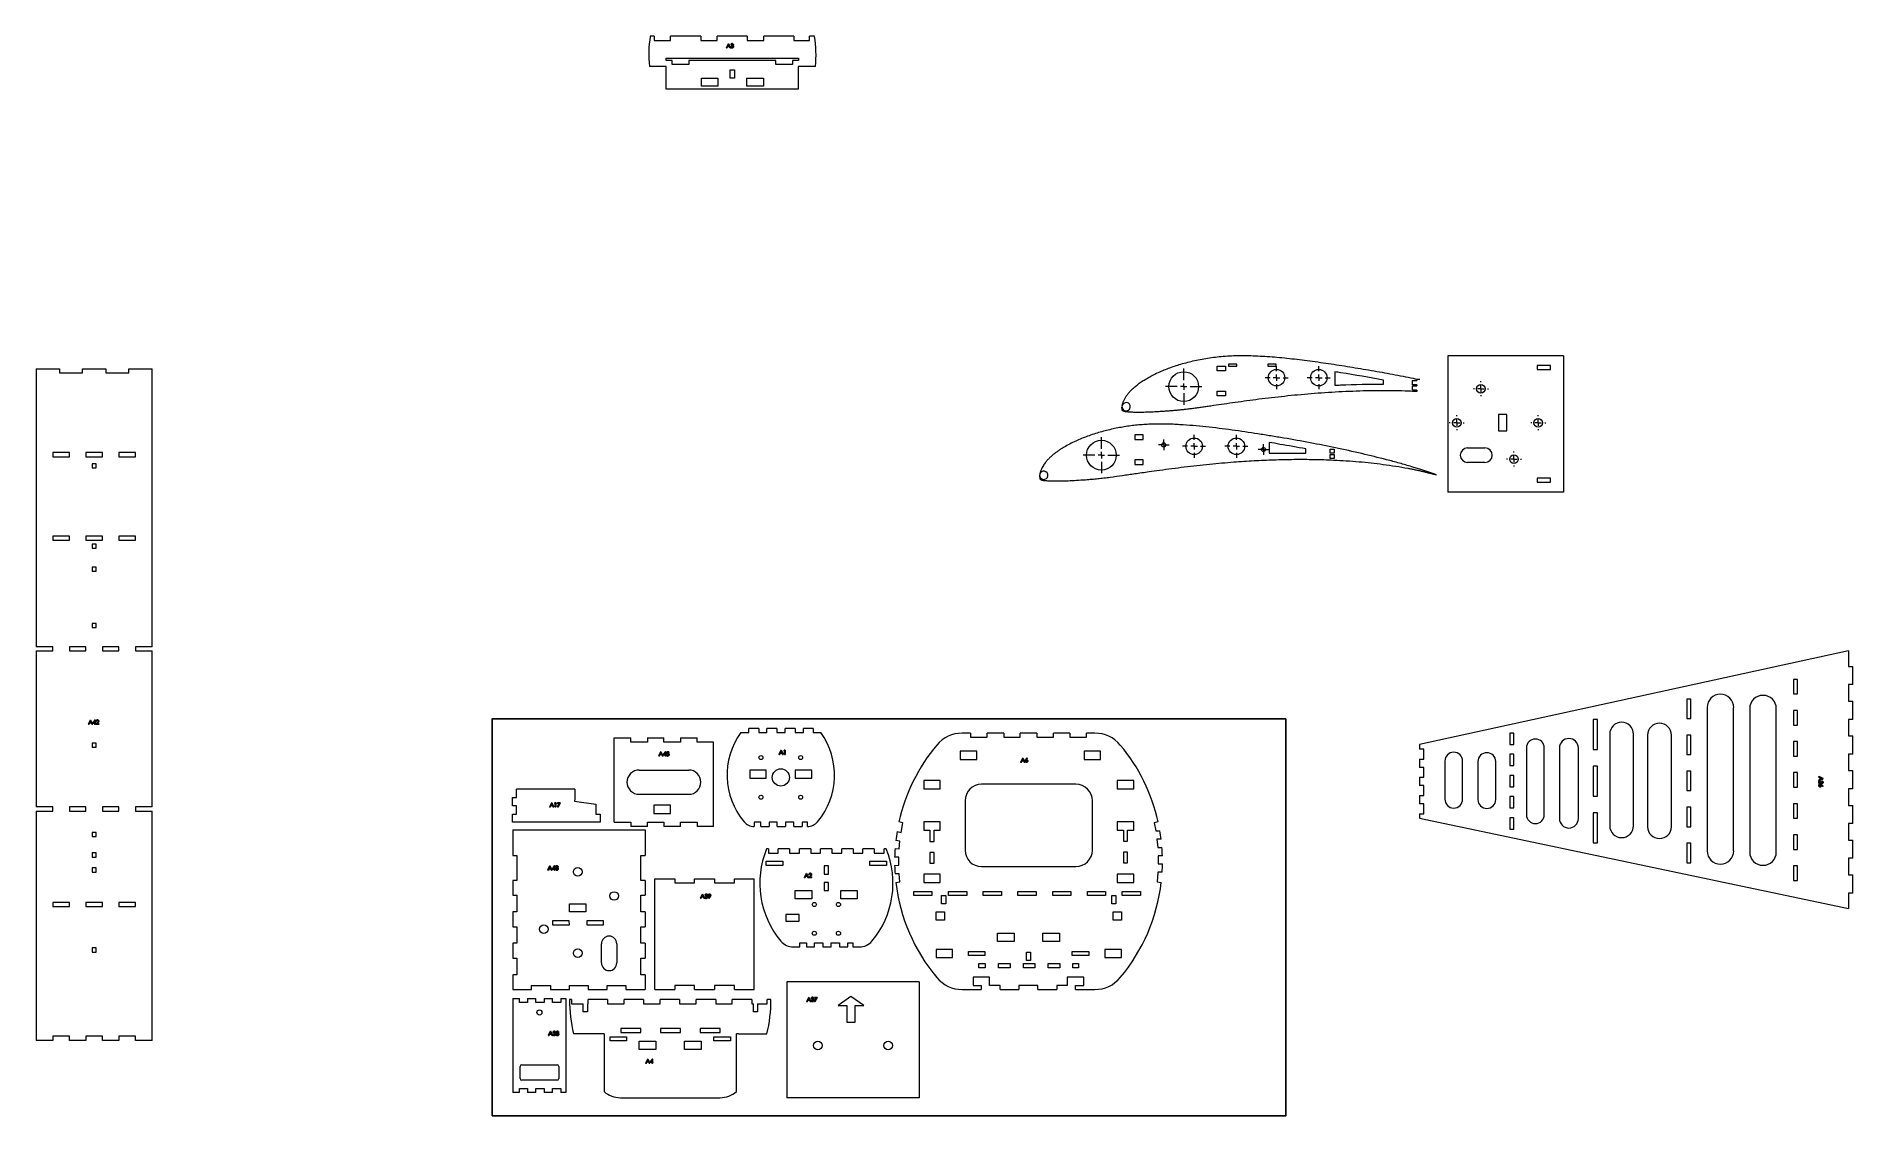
# Model space of a CAD drawing. Header units: inches. Extents: x -13.8 to 41.1, y 0 to 32.6.
import ezdxf

# ---------------------------------------------------------------- set-up
doc = ezdxf.new("R2010")
doc.units = ezdxf.units.IN
doc.header["$MEASUREMENT"] = 0

# ---------------------------------------------------------------- blocks, each defined once
blk = doc.blocks.new('SW_CENTERMARKSYMBOL_0')
at = {"color": 0, "linetype": 'Continuous', "lineweight": 0}
for p, q in [((-0.197, 0), (-0.228, 0)), ((0, 0), (-0.098, 0)), ((0, 0.197), (0, 0.228)), ((0, 0), (0, 0.098)), ((0, 0), (0, -0.098)), ((0, 0), (0.098, 0)), ((0.197, 0), (0.228, 0)), ((0, -0.197), (0, -0.228))]:
    blk.add_line(p, q, dxfattribs=at)
blk = doc.blocks.new('SW_CENTERMARKSYMBOL_1')
at = {"color": 0, "linetype": 'Continuous', "lineweight": 0}
for p, q in [((-0.197, 0), (-0.228, 0)), ((0, 0), (-0.098, 0)), ((0, 0.197), (0, 0.228)), ((0, 0), (0, 0.098)), ((0, 0), (0, -0.098)), ((0, 0), (0.098, 0)), ((0.197, 0), (0.228, 0)), ((0, -0.197), (0, -0.228))]:
    blk.add_line(p, q, dxfattribs=at)
blk = doc.blocks.new('SW_CENTERMARKSYMBOL_2')
at = {"color": 0, "linetype": 'Continuous', "lineweight": 0}
for p, q in [((-0.197, 0), (-0.228, 0)), ((0, 0), (-0.098, 0)), ((0, 0.197), (0, 0.228)), ((0, 0), (0, 0.098)), ((0, 0), (0, -0.098)), ((0, 0), (0.098, 0)), ((0.197, 0), (0.228, 0)), ((0, -0.197), (0, -0.228))]:
    blk.add_line(p, q, dxfattribs=at)
blk = doc.blocks.new('SW_CENTERMARKSYMBOL_3')
at = {"color": 0, "linetype": 'Continuous', "lineweight": 0}
for p, q in [((-0.197, 0), (-0.228, 0)), ((0, 0), (-0.098, 0)), ((0, 0.197), (0, 0.228)), ((0, 0), (0, 0.098)), ((0, 0), (0, -0.098)), ((0, 0), (0.098, 0)), ((0.197, 0), (0.228, 0)), ((0, -0.197), (0, -0.228))]:
    blk.add_line(p, q, dxfattribs=at)
blk = doc.blocks.new('SW_CENTERMARKSYMBOL_9')
at = {"color": 0, "linetype": 'Continuous', "lineweight": 0}
for p, q in [((-0.197, 0), (-0.548, 0)), ((0, 0), (-0.098, 0)), ((0, 0.197), (0, 0.548)), ((0, 0), (0, 0.098)), ((0, 0), (0, -0.098)), ((0, 0), (0.098, 0)), ((0.197, 0), (0.548, 0)), ((0, -0.197), (0, -0.548))]:
    blk.add_line(p, q, dxfattribs=at)
blk = doc.blocks.new('SW_CENTERMARKSYMBOL_10')
at = {"color": 0, "linetype": 'Continuous', "lineweight": 0}
for p, q in [((-0.197, 0), (-0.348, 0)), ((0, 0), (-0.098, 0)), ((0, 0.197), (0, 0.348)), ((0, 0), (0, 0.098)), ((0, 0), (0, -0.098)), ((0, 0), (0.098, 0)), ((0.197, 0), (0.348, 0)), ((0, -0.197), (0, -0.348))]:
    blk.add_line(p, q, dxfattribs=at)
blk = doc.blocks.new('SW_CENTERMARKSYMBOL_11')
at = {"color": 0, "linetype": 'Continuous', "lineweight": 0}
for p, q in [((-0.197, 0), (-0.348, 0)), ((0, 0), (-0.098, 0)), ((0, 0.197), (0, 0.348)), ((0, 0), (0, 0.098)), ((0, 0), (0, -0.098)), ((0, 0), (0.098, 0)), ((0.197, 0), (0.348, 0)), ((0, -0.197), (0, -0.348))]:
    blk.add_line(p, q, dxfattribs=at)
blk = doc.blocks.new('SW_CENTERMARKSYMBOL_12')
at = {"color": 0, "linetype": 'Continuous', "lineweight": 0}
for p, q in [((-0.197, 0), (-0.548, 0)), ((0, 0), (-0.098, 0)), ((0, 0.197), (0, 0.548)), ((0, 0), (0, 0.098)), ((0, 0), (0, -0.098)), ((0, 0), (0.098, 0)), ((0.197, 0), (0.548, 0)), ((0, -0.197), (0, -0.548))]:
    blk.add_line(p, q, dxfattribs=at)
blk = doc.blocks.new('SW_CENTERMARKSYMBOL_13')
at = {"color": 0, "linetype": 'Continuous', "lineweight": 0}
for p, q in [((-0.197, 0), (-0.348, 0)), ((0, 0), (-0.098, 0)), ((0, 0.197), (0, 0.348)), ((0, 0), (0, 0.098)), ((0, 0), (0, -0.098)), ((0, 0), (0.098, 0)), ((0.197, 0), (0.348, 0)), ((0, -0.197), (0, -0.348))]:
    blk.add_line(p, q, dxfattribs=at)
blk = doc.blocks.new('SW_CENTERMARKSYMBOL_14')
at = {"color": 0, "linetype": 'Continuous', "lineweight": 0}
for p, q in [((-0.098, 0), (-0.161, 0)), ((0, 0), (-0.098, 0)), ((0, 0.098), (0, 0.161)), ((0, 0), (0, 0.098)), ((0, 0), (0, -0.098)), ((0, 0), (0.098, 0)), ((0.098, 0), (0.161, 0)), ((0, -0.098), (0, -0.161))]:
    blk.add_line(p, q, dxfattribs=at)
blk = doc.blocks.new('SW_CENTERMARKSYMBOL_15')
at = {"color": 0, "linetype": 'Continuous', "lineweight": 0}
for p, q in [((-0.098, 0), (-0.161, 0)), ((0, 0), (-0.098, 0)), ((0, 0.098), (0, 0.161)), ((0, 0), (0, 0.098)), ((0, 0), (0, -0.098)), ((0, 0), (0.098, 0)), ((0.098, 0), (0.161, 0)), ((0, -0.098), (0, -0.161))]:
    blk.add_line(p, q, dxfattribs=at)
blk = doc.blocks.new('SW_CENTERMARKSYMBOL_16')
at = {"color": 0, "linetype": 'Continuous', "lineweight": 0}
for p, q in [((-0.197, 0), (-0.348, 0)), ((0, 0), (-0.098, 0)), ((0, 0.197), (0, 0.348)), ((0, 0), (0, 0.098)), ((0, 0), (0, -0.098)), ((0, 0), (0.098, 0)), ((0.197, 0), (0.348, 0)), ((0, -0.197), (0, -0.348))]:
    blk.add_line(p, q, dxfattribs=at)

msp = doc.modelspace()

# ---------------------------------------------------------------- linework, layer by layer
at = {"color": 7, "linetype": 'Continuous', "lineweight": 15}
for p, q in [((4.893, 32.634), (4.777, 32.634)), ((4.893, 32.634), (4.893, 32.509)), ((4.893, 32.509), (5.393, 32.509)), ((5.393, 32.509), (5.393, 32.634)), ((6.303, 32.634), (5.393, 32.634)), ((6.303, 32.634), (6.303, 32.509)), ((6.303, 32.509), (6.803, 32.509)), ((6.803, 32.509), (6.803, 32.634)), ((7.713, 32.634), (6.803, 32.634)), ((7.713, 32.634), (7.713, 32.509)), ((7.713, 32.509), (8.213, 32.509)), ((8.213, 32.509), (8.213, 32.634)), ((9.123, 32.634), (8.213, 32.634)), ((9.123, 32.634), (9.123, 32.509)), ((9.123, 32.509), (9.591, 32.509)), ((9.591, 32.509), (9.591, 32.634)), ((9.747, 32.634), (9.591, 32.634)), ((5.262, 31.976), (9.262, 31.976)), ((5.262, 31.905), (5.262, 31.976)), ((5.444, 31.905), (5.262, 31.905)), ((5.444, 31.779), (5.444, 31.905)), ((5.944, 31.905), (5.944, 31.779)), ((8.58, 31.905), (5.944, 31.905)), ((8.58, 31.779), (8.58, 31.905)), ((9.08, 31.905), (9.08, 31.779)), ((9.262, 31.905), (9.08, 31.905)), ((9.262, 31.976), (9.262, 31.905)), ((5.262, 31.726), (4.752, 31.726)), ((5.262, 31.039), (5.262, 31.726)), ((5.944, 31.779), (5.444, 31.779)), ((6.323, 31.373), (6.823, 31.373)), ((6.323, 31.123), (6.323, 31.373)), ((6.823, 31.373), (6.823, 31.123)), ((7.198, 31.621), (7.323, 31.621)), ((7.198, 31.371), (7.198, 31.621)), ((7.323, 31.371), (7.198, 31.371)), ((7.323, 31.621), (7.323, 31.371)), ((7.698, 31.373), (8.198, 31.373)), ((7.698, 31.123), (7.698, 31.373)), ((8.198, 31.373), (8.198, 31.123)), ((9.08, 31.779), (8.58, 31.779)), ((9.772, 31.726), (9.25, 31.726)), ((9.25, 31.726), (9.25, 31.039)), ((9.25, 31.039), (5.262, 31.039)), ((6.823, 31.123), (6.323, 31.123)), ((8.198, 31.123), (7.698, 31.123)), ((21.918, 22.657), (22.168, 22.657)), ((21.918, 22.517), (21.918, 22.657)), ((22.168, 22.517), (21.918, 22.517)), ((22.168, 22.657), (22.168, 22.517)), ((22.514, 22.719), (22.264, 22.719)), ((22.264, 22.719), (22.264, 22.657)), ((22.264, 22.657), (22.514, 22.657)), ((22.514, 22.657), (22.514, 22.719)), ((23.699, 22.719), (23.449, 22.719)), ((23.449, 22.719), (23.449, 22.657)), ((23.449, 22.657), (23.699, 22.657)), ((23.699, 22.657), (23.699, 22.719)), ((28.893, 22.977), (28.893, 18.852)), ((32.393, 22.977), (28.893, 22.977)), ((31.993, 22.677), (31.593, 22.677)), ((31.593, 22.677), (31.593, 22.557)), ((31.593, 22.557), (31.993, 22.557)), ((31.993, 22.557), (31.993, 22.677)), ((32.393, 22.977), (32.393, 18.852)), ((25.479, 22.489), (25.479, 22.084)), ((26.951, 22.118), (26.951, 22.239)), ((27.827, 22.225), (27.952, 22.225)), ((27.827, 22.1), (27.827, 22.225)), ((27.952, 22.1), (27.827, 22.1)), ((27.827, 22.063), (27.952, 22.063)), ((27.827, 21.938), (27.827, 22.063)), ((28.043, 22.253), (27.952, 22.253)), ((27.952, 22.253), (27.952, 22.225)), ((27.952, 22.1), (27.952, 22.063)), ((21.918, 21.904), (22.168, 21.904)), ((21.918, 21.764), (21.918, 21.904)), ((22.168, 21.764), (21.918, 21.764)), ((22.168, 21.904), (22.168, 21.764)), ((27.952, 21.938), (27.827, 21.938)), ((27.952, 21.938), (27.952, 21.894)), ((30.673, 21.201), (30.423, 21.201)), ((30.423, 21.201), (30.423, 20.701)), ((30.673, 20.701), (30.673, 21.201)), ((19.677, 20.584), (19.427, 20.584)), ((19.427, 20.584), (19.427, 20.444)), ((19.427, 20.444), (19.677, 20.444)), ((19.677, 20.444), (19.677, 20.584)), ((23.496, 20.357), (23.496, 20.026)), ((30.423, 20.701), (30.673, 20.701)), ((19.677, 19.832), (19.427, 19.832)), ((19.427, 19.832), (19.427, 19.692)), ((19.677, 19.692), (19.677, 19.832)), ((24.597, 20.034), (24.598, 20.16)), ((25.336, 20.028), (25.336, 20.153)), ((25.336, 20.153), (25.461, 20.153)), ((25.461, 20.028), (25.336, 20.028)), ((25.336, 19.866), (25.336, 19.991)), ((25.336, 19.991), (25.461, 19.991)), ((25.461, 19.866), (25.336, 19.866)), ((25.461, 20.153), (25.461, 20.028)), ((25.461, 19.991), (25.461, 19.866)), ((29.491, 20.19), (30.016, 20.19)), ((19.427, 19.692), (19.677, 19.692)), ((28.418, 19.408), (28.553, 19.371)), ((30.016, 19.75), (29.491, 19.75)), ((31.993, 19.272), (31.593, 19.272)), ((31.593, 19.272), (31.593, 19.152)), ((31.993, 19.152), (31.993, 19.272)), ((32.393, 18.852), (28.893, 18.852)), ((31.593, 19.152), (31.993, 19.152))]:
    msp.add_line(p, q, dxfattribs=at)
at = {"color": 5, "linetype": 'Continuous', "lineweight": 15}
for p, q in [((-13.784, 22.584), (-13.784, 14.177)), ((-13.784, 22.584), (-13.084, 22.584)), ((-13.084, 22.584), (-13.084, 22.459)), ((-12.384, 22.459), (-12.384, 22.584)), ((-12.384, 22.584), (-11.684, 22.584)), ((-11.684, 22.584), (-11.684, 22.459)), ((-10.984, 22.459), (-10.984, 22.584)), ((-10.984, 22.584), (-10.284, 22.584)), ((-10.284, 14.177), (-10.284, 22.584)), ((-13.084, 22.459), (-12.384, 22.459)), ((-11.684, 22.459), (-10.984, 22.459)), ((-12.784, 20.046), (-13.284, 20.046)), ((-13.284, 20.046), (-13.284, 19.921)), ((-13.284, 19.921), (-12.784, 19.921)), ((-12.784, 19.921), (-12.784, 20.046)), ((-11.784, 20.046), (-12.284, 20.046)), ((-12.284, 20.046), (-12.284, 19.921)), ((-12.284, 19.921), (-11.784, 19.921)), ((-11.784, 19.921), (-11.784, 20.046)), ((-10.784, 20.046), (-11.284, 20.046)), ((-11.284, 20.046), (-11.284, 19.921)), ((-11.284, 19.921), (-10.784, 19.921)), ((-10.784, 19.921), (-10.784, 20.046)), ((-12.096, 19.709), (-12.096, 19.584)), ((-11.971, 19.709), (-12.096, 19.709)), ((-12.096, 19.584), (-11.971, 19.584)), ((-11.971, 19.584), (-11.971, 19.709)), ((-12.784, 17.521), (-13.284, 17.521)), ((-13.284, 17.521), (-13.284, 17.396)), ((-13.284, 17.396), (-12.784, 17.396)), ((-12.784, 17.396), (-12.784, 17.521)), ((-11.784, 17.521), (-12.284, 17.521)), ((-12.284, 17.521), (-12.284, 17.396)), ((-12.284, 17.396), (-11.784, 17.396)), ((-11.971, 17.284), (-12.096, 17.284)), ((-12.096, 17.284), (-12.096, 17.159)), ((-12.096, 17.159), (-11.971, 17.159)), ((-11.971, 17.159), (-11.971, 17.284)), ((-11.784, 17.396), (-11.784, 17.521)), ((-10.784, 17.521), (-11.284, 17.521)), ((-11.284, 17.521), (-11.284, 17.396)), ((-11.284, 17.396), (-10.784, 17.396)), ((-10.784, 17.396), (-10.784, 17.521)), ((-12.096, 16.584), (-12.096, 16.459)), ((-11.971, 16.584), (-12.096, 16.584)), ((-11.971, 16.459), (-11.971, 16.584)), ((-12.096, 16.459), (-11.971, 16.459)), ((-11.971, 14.884), (-12.096, 14.884)), ((-12.096, 14.884), (-12.096, 14.759)), ((-11.971, 14.759), (-11.971, 14.884)), ((-12.096, 14.759), (-11.971, 14.759)), ((-13.284, 14.177), (-13.784, 14.177)), ((-13.784, 14.052), (-13.284, 14.052)), ((-13.784, 14.052), (-13.784, 9.334)), ((-13.284, 14.052), (-13.284, 14.177)), ((-12.284, 14.177), (-12.784, 14.177)), ((-12.784, 14.177), (-12.784, 14.052)), ((-12.784, 14.052), (-12.284, 14.052)), ((-12.284, 14.052), (-12.284, 14.177)), ((-11.284, 14.177), (-11.784, 14.177)), ((-11.784, 14.177), (-11.784, 14.052)), ((-11.784, 14.052), (-11.284, 14.052)), ((-11.284, 14.052), (-11.284, 14.177)), ((-10.284, 14.177), (-10.784, 14.177)), ((-10.784, 14.177), (-10.784, 14.052)), ((-10.784, 14.052), (-10.284, 14.052)), ((-10.284, 9.334), (-10.284, 14.052)), ((41.009, 14.054), (28.041, 11.224)), ((41.009, 14.054), (41.009, 13.582)), ((39.466, 13.191), (39.341, 13.191)), ((39.341, 13.191), (39.341, 12.751)), ((39.466, 12.751), (39.466, 13.191)), ((41.009, 13.582), (41.134, 13.582)), ((41.134, 13.032), (41.134, 13.582)), ((39.341, 12.751), (39.466, 12.751)), ((41.134, 13.032), (41.009, 13.032)), ((41.009, 13.032), (41.009, 12.532)), ((36.241, 12.597), (36.116, 12.597)), ((36.116, 12.597), (36.116, 12.007)), ((36.241, 12.007), (36.241, 12.597)), ((36.732, 12.341), (36.732, 8.006)), ((37.535, 8.006), (37.535, 12.341)), ((38.02, 12.306), (38.02, 7.972)), ((38.823, 7.972), (38.823, 12.306)), ((39.466, 12.251), (39.341, 12.251)), ((39.341, 12.251), (39.341, 11.811)), ((39.466, 11.811), (39.466, 12.251)), ((41.009, 12.532), (41.134, 12.532)), ((41.134, 11.982), (41.134, 12.532)), ((30.891, 11.566), (30.766, 11.566)), ((30.766, 11.566), (30.766, 11.226)), ((30.891, 11.226), (30.891, 11.566)), ((33.416, 11.981), (33.291, 11.981)), ((33.291, 11.981), (33.291, 11.071)), ((33.416, 11.071), (33.416, 11.981)), ((33.789, 11.536), (33.789, 8.766)), ((34.507, 8.766), (34.507, 11.536)), ((36.116, 12.007), (36.241, 12.007)), ((39.341, 11.811), (39.466, 11.811)), ((41.134, 11.982), (41.009, 11.982)), ((41.009, 11.982), (41.009, 11.482)), ((-12.096, 11.265), (-12.096, 11.14)), ((-11.971, 11.265), (-12.096, 11.265)), ((-12.096, 11.14), (-11.971, 11.14)), ((-11.971, 11.14), (-11.971, 11.265)), ((28.041, 11.224), (28.041, 11.08)), ((28.166, 11.08), (28.041, 11.08)), ((28.166, 10.78), (28.166, 11.08)), ((30.766, 11.226), (30.891, 11.226)), ((31.271, 11.117), (31.271, 9.102)), ((31.81, 9.102), (31.81, 11.117)), ((32.268, 11.117), (32.268, 8.982)), ((32.84, 8.982), (32.84, 11.117)), ((33.291, 11.071), (33.416, 11.071)), ((34.934, 11.507), (34.934, 8.737)), ((35.651, 8.737), (35.651, 11.507)), ((36.241, 11.507), (36.116, 11.507)), ((36.116, 11.507), (36.116, 10.917)), ((36.241, 10.917), (36.241, 11.507)), ((39.466, 11.311), (39.341, 11.311)), ((39.341, 11.311), (39.341, 10.871)), ((39.466, 10.871), (39.466, 11.311)), ((41.009, 11.482), (41.134, 11.482)), ((41.134, 10.932), (41.134, 11.482)), ((28.041, 10.78), (28.166, 10.78)), ((28.041, 10.78), (28.041, 10.53)), ((28.166, 10.53), (28.041, 10.53)), ((28.166, 10.23), (28.166, 10.53)), ((28.803, 10.72), (28.803, 9.57)), ((29.34, 9.57), (29.34, 10.72)), ((29.805, 10.706), (29.805, 9.556)), ((30.342, 9.556), (30.342, 10.706)), ((30.891, 10.926), (30.766, 10.926)), ((30.766, 10.926), (30.766, 10.586)), ((30.766, 10.586), (30.891, 10.586)), ((30.891, 10.586), (30.891, 10.926)), ((33.416, 10.571), (33.291, 10.571)), ((33.291, 10.571), (33.291, 9.661)), ((33.416, 9.661), (33.416, 10.571)), ((36.116, 10.917), (36.241, 10.917)), ((39.341, 10.871), (39.466, 10.871)), ((41.134, 10.932), (41.009, 10.932)), ((41.009, 10.932), (41.009, 10.432)), ((28.041, 10.23), (28.166, 10.23)), ((28.041, 10.23), (28.041, 9.98)), ((28.166, 9.98), (28.041, 9.98)), ((28.166, 9.68), (28.166, 9.98)), ((30.891, 10.286), (30.766, 10.286)), ((30.766, 10.286), (30.766, 9.946)), ((30.766, 9.946), (30.891, 9.946)), ((30.891, 9.946), (30.891, 10.286)), ((36.241, 10.417), (36.116, 10.417)), ((36.116, 10.417), (36.116, 9.827)), ((36.241, 9.827), (36.241, 10.417)), ((39.466, 10.371), (39.341, 10.371)), ((39.341, 10.371), (39.341, 9.931)), ((39.341, 9.931), (39.466, 9.931)), ((39.466, 9.931), (39.466, 10.371)), ((41.009, 10.432), (41.134, 10.432)), ((41.134, 9.882), (41.134, 10.432)), ((28.041, 9.68), (28.166, 9.68)), ((28.041, 9.68), (28.041, 9.43)), ((28.166, 9.43), (28.041, 9.43)), ((28.166, 9.13), (28.166, 9.43)), ((30.891, 9.646), (30.766, 9.646)), ((30.766, 9.646), (30.766, 9.306)), ((30.891, 9.306), (30.891, 9.646)), ((33.291, 9.661), (33.416, 9.661)), ((36.116, 9.827), (36.241, 9.827)), ((39.466, 9.431), (39.341, 9.431)), ((39.341, 9.431), (39.341, 8.991)), ((39.466, 8.991), (39.466, 9.431)), ((41.134, 9.882), (41.009, 9.882)), ((41.009, 9.882), (41.009, 9.382)), ((41.009, 9.382), (41.134, 9.382)), ((41.134, 8.832), (41.134, 9.382)), ((-13.284, 9.334), (-13.784, 9.334)), ((-13.784, 9.209), (-13.784, 2.276)), ((-13.784, 9.209), (-13.284, 9.209)), ((-13.284, 9.209), (-13.284, 9.334)), ((-12.284, 9.334), (-12.784, 9.334)), ((-12.784, 9.334), (-12.784, 9.209)), ((-12.784, 9.209), (-12.284, 9.209)), ((-12.284, 9.209), (-12.284, 9.334)), ((-11.284, 9.334), (-11.784, 9.334)), ((-11.784, 9.334), (-11.784, 9.209)), ((-11.784, 9.209), (-11.284, 9.209)), ((-11.284, 9.209), (-11.284, 9.334)), ((-10.284, 9.334), (-10.784, 9.334)), ((-10.784, 9.334), (-10.784, 9.209)), ((-10.784, 9.209), (-10.284, 9.209)), ((-10.284, 2.276), (-10.284, 9.209)), ((28.041, 9.13), (28.166, 9.13)), ((28.041, 9.13), (28.041, 8.999)), ((28.041, 8.999), (41.009, 6.263)), ((30.766, 9.306), (30.891, 9.306)), ((30.891, 9.006), (30.766, 9.006)), ((30.766, 9.006), (30.766, 8.666)), ((30.891, 8.666), (30.891, 9.006)), ((33.416, 9.161), (33.291, 9.161)), ((33.291, 9.161), (33.291, 8.251)), ((33.416, 8.251), (33.416, 9.161)), ((36.241, 9.327), (36.116, 9.327)), ((36.116, 9.327), (36.116, 8.737)), ((36.241, 8.737), (36.241, 9.327)), ((39.341, 8.991), (39.466, 8.991)), ((41.134, 8.832), (41.009, 8.832)), ((41.009, 8.832), (41.009, 8.332)), ((-12.096, 8.564), (-12.096, 8.439)), ((-11.971, 8.564), (-12.096, 8.564)), ((-12.096, 8.439), (-11.971, 8.439)), ((-11.971, 8.439), (-11.971, 8.564)), ((30.766, 8.666), (30.891, 8.666)), ((33.291, 8.251), (33.416, 8.251)), ((36.116, 8.737), (36.241, 8.737)), ((39.466, 8.491), (39.341, 8.491)), ((39.341, 8.491), (39.341, 8.051)), ((39.466, 8.051), (39.466, 8.491)), ((41.009, 8.332), (41.134, 8.332)), ((41.134, 7.782), (41.134, 8.332)), ((-11.971, 7.944), (-12.096, 7.944)), ((-12.096, 7.944), (-12.096, 7.819)), ((-12.096, 7.819), (-11.971, 7.819)), ((-11.971, 7.819), (-11.971, 7.944)), ((36.241, 8.237), (36.116, 8.237)), ((36.116, 8.237), (36.116, 7.647)), ((36.241, 7.647), (36.241, 8.237)), ((39.341, 8.051), (39.466, 8.051)), ((41.009, 7.782), (41.009, 7.282)), ((41.134, 7.782), (41.009, 7.782)), ((-12.096, 7.491), (-12.096, 7.366)), ((-11.971, 7.491), (-12.096, 7.491)), ((-12.096, 7.366), (-11.971, 7.366)), ((-11.971, 7.366), (-11.971, 7.491)), ((36.116, 7.647), (36.241, 7.647)), ((39.466, 7.551), (39.341, 7.551)), ((39.341, 7.551), (39.341, 7.111)), ((39.466, 7.111), (39.466, 7.551)), ((41.009, 7.282), (41.134, 7.282)), ((41.134, 6.732), (41.134, 7.282)), ((39.341, 7.111), (39.466, 7.111)), ((41.134, 6.732), (41.009, 6.732)), ((41.009, 6.732), (41.009, 6.263)), ((-12.784, 6.446), (-13.284, 6.446)), ((-13.284, 6.446), (-13.284, 6.321)), ((-13.284, 6.321), (-12.784, 6.321)), ((-12.784, 6.321), (-12.784, 6.446)), ((-11.784, 6.446), (-12.284, 6.446)), ((-12.284, 6.446), (-12.284, 6.321)), ((-12.284, 6.321), (-11.784, 6.321)), ((-11.784, 6.321), (-11.784, 6.446)), ((-10.784, 6.446), (-11.284, 6.446)), ((-11.284, 6.446), (-11.284, 6.321)), ((-11.284, 6.321), (-10.784, 6.321)), ((-10.784, 6.321), (-10.784, 6.446)), ((-11.971, 5.071), (-12.096, 5.071)), ((-12.096, 5.071), (-12.096, 4.946)), ((-12.096, 4.946), (-11.971, 4.946)), ((-11.971, 4.946), (-11.971, 5.071)), ((-13.284, 2.276), (-13.784, 2.276)), ((-12.784, 2.401), (-13.284, 2.401)), ((-13.284, 2.401), (-13.284, 2.276)), ((-12.784, 2.276), (-12.784, 2.401)), ((-12.284, 2.276), (-12.784, 2.276)), ((-11.784, 2.401), (-12.284, 2.401)), ((-12.284, 2.401), (-12.284, 2.276)), ((-11.784, 2.276), (-11.784, 2.401)), ((-11.284, 2.276), (-11.784, 2.276)), ((-10.784, 2.401), (-11.284, 2.401)), ((-11.284, 2.401), (-11.284, 2.276)), ((-10.784, 2.276), (-10.784, 2.401)), ((-10.284, 2.276), (-10.784, 2.276))]:
    msp.add_line(p, q, dxfattribs=at)
at = {"color": 1, "linetype": 'Continuous', "lineweight": 15}
for p, q in [((7.516, 11.586), (7.758, 11.586)), ((7.758, 11.586), (7.758, 11.711)), ((8.058, 11.711), (7.758, 11.711)), ((8.058, 11.711), (8.058, 11.586)), ((8.058, 11.586), (8.308, 11.586)), ((8.308, 11.586), (8.308, 11.711)), ((8.608, 11.711), (8.308, 11.711)), ((8.608, 11.711), (8.608, 11.586)), ((8.608, 11.586), (8.858, 11.586)), ((8.858, 11.586), (8.858, 11.711)), ((9.158, 11.711), (8.858, 11.711)), ((9.158, 11.711), (9.158, 11.586)), ((9.158, 11.586), (9.408, 11.586)), ((9.408, 11.586), (9.408, 11.711)), ((9.708, 11.711), (9.408, 11.711)), ((9.708, 11.711), (9.708, 11.586)), ((9.708, 11.586), (9.936, 11.586)), ((14.466, 11.565), (14.21, 11.565)), ((14.466, 11.565), (14.466, 11.44)), ((14.966, 11.44), (14.966, 11.565)), ((15.466, 11.565), (14.966, 11.565)), ((15.466, 11.565), (15.466, 11.44)), ((15.966, 11.44), (15.966, 11.565)), ((16.466, 11.565), (15.966, 11.565)), ((16.466, 11.565), (16.466, 11.44)), ((16.966, 11.44), (16.966, 11.565)), ((17.466, 11.565), (16.966, 11.565)), ((17.466, 11.565), (17.466, 11.44)), ((17.966, 11.44), (17.966, 11.565)), ((18.221, 11.565), (17.966, 11.565)), ((3.692, 8.869), (3.692, 11.421)), ((3.692, 11.421), (4.192, 11.421)), ((4.192, 11.296), (4.192, 11.421)), ((4.692, 11.296), (4.192, 11.296)), ((4.692, 11.421), (4.692, 11.296)), ((4.692, 11.421), (5.192, 11.421)), ((5.192, 11.296), (5.192, 11.421)), ((5.692, 11.296), (5.192, 11.296)), ((5.692, 11.421), (5.692, 11.296)), ((5.692, 11.421), (6.192, 11.421)), ((6.192, 11.296), (6.192, 11.421)), ((6.692, 11.296), (6.192, 11.296)), ((6.692, 8.744), (6.692, 11.296)), ((14.65, 11.018), (14.15, 11.018)), ((14.15, 11.018), (14.15, 10.768)), ((14.466, 11.44), (14.966, 11.44)), ((14.65, 10.768), (14.65, 11.018)), ((15.466, 11.44), (15.966, 11.44)), ((16.466, 11.44), (16.966, 11.44)), ((17.466, 11.44), (17.966, 11.44)), ((18.393, 11.018), (17.893, 11.018)), ((17.893, 11.018), (17.893, 10.768)), ((18.393, 10.768), (18.393, 11.018)), ((4.442, 10.45), (5.942, 10.45)), ((8.287, 10.45), (7.787, 10.45)), ((7.787, 10.45), (7.787, 10.2)), ((8.287, 10.2), (8.287, 10.45)), ((9.662, 10.45), (9.162, 10.45)), ((9.162, 10.45), (9.162, 10.2)), ((9.662, 10.2), (9.662, 10.45)), ((14.15, 10.768), (14.65, 10.768)), ((17.893, 10.768), (18.393, 10.768)), ((7.787, 10.2), (8.287, 10.2)), ((9.162, 10.2), (9.662, 10.2)), ((13.546, 10.135), (13.046, 10.135)), ((13.046, 10.135), (13.046, 9.885)), ((13.546, 9.885), (13.546, 10.135)), ((17.645, 10.018), (14.796, 10.018)), ((19.395, 10.135), (18.895, 10.135)), ((18.895, 10.135), (18.895, 9.885)), ((19.395, 9.885), (19.395, 10.135)), ((0.612, 9.619), (0.737, 9.619)), ((0.612, 9.369), (0.612, 9.619)), ((0.737, 9.369), (0.612, 9.369)), ((0.737, 9.619), (0.737, 9.869)), ((2.496, 9.869), (0.737, 9.869)), ((0.737, 9.119), (0.737, 9.369)), ((2.496, 9.582), (2.486, 9.513)), ((2.486, 9.513), (3.137, 9.421)), ((2.496, 9.869), (2.496, 9.582)), ((3.137, 9.421), (3.137, 9.119)), ((5.942, 9.715), (4.442, 9.715)), ((5.391, 9.389), (4.891, 9.389)), ((4.891, 9.389), (4.891, 9.139)), ((5.391, 9.139), (5.391, 9.389)), ((13.046, 9.885), (13.546, 9.885)), ((14.296, 9.518), (14.296, 8.031)), ((18.145, 8.031), (18.145, 9.518)), ((18.895, 9.885), (19.395, 9.885)), ((0.612, 8.869), (0.612, 9.119)), ((0.612, 9.119), (0.737, 9.119)), ((3.262, 8.869), (0.612, 8.869)), ((3.137, 9.119), (3.262, 9.119)), ((3.262, 9.119), (3.262, 8.869)), ((3.692, 8.869), (4.192, 8.869)), ((4.192, 8.869), (4.192, 8.744)), ((4.692, 8.869), (5.192, 8.869)), ((4.692, 8.744), (4.692, 8.869)), ((4.891, 9.139), (5.391, 9.139)), ((5.192, 8.869), (5.192, 8.744)), ((5.692, 8.869), (6.192, 8.869)), ((5.692, 8.744), (5.692, 8.869)), ((6.192, 8.869), (6.192, 8.744)), ((8.121, 8.869), (7.921, 8.869)), ((7.921, 8.869), (7.921, 8.744)), ((8.121, 8.744), (8.121, 8.869)), ((8.62, 8.869), (8.371, 8.869)), ((8.371, 8.869), (8.371, 8.744)), ((8.62, 8.744), (8.62, 8.869)), ((9.121, 8.869), (8.871, 8.869)), ((8.871, 8.869), (8.871, 8.744)), ((9.121, 8.744), (9.121, 8.869)), ((9.531, 8.869), (9.371, 8.869)), ((9.371, 8.869), (9.371, 8.744)), ((9.531, 8.744), (9.531, 8.869)), ((12.42, 8.855), (12.298, 8.883)), ((12.363, 8.566), (12.42, 8.855)), ((13.546, 8.882), (13.046, 8.882)), ((13.046, 8.882), (13.046, 8.632)), ((13.546, 8.632), (13.546, 8.882)), ((19.395, 8.882), (18.895, 8.882)), ((18.895, 8.882), (18.895, 8.632)), ((19.395, 8.632), (19.395, 8.882)), ((20.134, 8.882), (20.012, 8.855)), ((20.012, 8.855), (20.061, 8.61)), ((0.622, 8.642), (0.622, 7.866)), ((0.622, 8.642), (4.622, 8.642)), ((4.692, 8.744), (4.192, 8.744)), ((4.622, 8.642), (4.622, 7.866)), ((5.692, 8.744), (5.192, 8.744)), ((6.692, 8.744), (6.192, 8.744)), ((8.121, 8.744), (8.371, 8.744)), ((8.62, 8.744), (8.871, 8.744)), ((9.121, 8.744), (9.371, 8.744)), ((12.326, 8.302), (12.202, 8.316)), ((12.24, 8.587), (12.363, 8.566)), ((12.305, 8.066), (12.326, 8.302)), ((13.046, 8.632), (13.234, 8.632)), ((13.234, 8.632), (13.234, 8.293)), ((13.234, 8.293), (13.359, 8.293)), ((13.359, 8.293), (13.359, 8.632)), ((13.359, 8.632), (13.546, 8.632)), ((18.895, 8.632), (19.082, 8.632)), ((19.082, 8.632), (19.082, 8.301)), ((19.082, 8.301), (19.207, 8.301)), ((19.207, 8.301), (19.207, 8.632)), ((19.207, 8.632), (19.395, 8.632)), ((20.061, 8.61), (20.188, 8.61)), ((20.225, 8.359), (20.099, 8.36)), ((20.099, 8.36), (20.124, 8.11)), ((0.622, 7.866), (0.747, 7.866)), ((0.747, 7.866), (0.747, 7.113)), ((4.497, 7.866), (4.622, 7.866)), ((4.497, 7.113), (4.497, 7.866)), ((8.285, 7.693), (8.785, 7.693)), ((8.285, 7.566), (8.285, 7.693)), ((8.349, 8.066), (8.294, 8.066)), ((8.349, 8.066), (8.349, 7.941)), ((8.349, 7.941), (8.649, 7.941)), ((8.649, 7.941), (8.649, 8.066)), ((8.989, 8.066), (8.649, 8.066)), ((8.785, 7.693), (8.785, 7.566)), ((8.989, 8.066), (8.989, 7.941)), ((8.989, 7.941), (9.289, 7.941)), ((9.289, 7.941), (9.289, 8.066)), ((9.629, 8.066), (9.289, 8.066)), ((9.629, 8.066), (9.629, 7.941)), ((9.629, 7.941), (9.929, 7.941)), ((9.929, 7.941), (9.929, 8.066)), ((10.269, 8.066), (9.929, 8.066)), ((10.269, 8.066), (10.269, 7.941)), ((10.269, 7.941), (10.569, 7.941)), ((10.569, 7.941), (10.569, 8.066)), ((10.909, 8.066), (10.569, 8.066)), ((10.909, 8.066), (10.909, 7.941)), ((10.909, 7.941), (11.209, 7.941)), ((11.209, 7.941), (11.209, 8.066)), ((11.549, 8.066), (11.209, 8.066)), ((11.421, 7.693), (11.921, 7.693)), ((11.421, 7.566), (11.421, 7.693)), ((11.549, 8.066), (11.549, 7.941)), ((11.549, 7.941), (11.849, 7.941)), ((11.849, 7.941), (11.849, 8.066)), ((11.912, 8.066), (11.849, 8.066)), ((11.921, 7.693), (11.921, 7.566)), ((12.293, 7.813), (12.168, 7.816)), ((12.18, 8.075), (12.305, 8.066)), ((12.293, 7.569), (12.293, 7.813)), ((13.359, 7.961), (13.234, 7.961)), ((13.234, 7.961), (13.234, 7.633)), ((13.359, 7.633), (13.359, 7.961)), ((19.207, 7.966), (19.082, 7.966)), ((19.082, 7.966), (19.082, 7.641)), ((19.207, 7.641), (19.207, 7.966)), ((20.124, 8.11), (20.25, 8.109)), ((20.263, 7.86), (20.138, 7.86)), ((20.138, 7.86), (20.14, 7.61)), ((4.921, 3.813), (4.921, 7.163)), ((4.921, 7.163), (5.521, 7.163)), ((5.521, 7.163), (5.521, 7.038)), ((6.121, 7.038), (6.121, 7.163)), ((6.121, 7.163), (6.721, 7.163)), ((6.721, 7.163), (6.721, 7.038)), ((7.321, 7.038), (7.321, 7.163)), ((7.321, 7.163), (7.921, 7.163)), ((7.921, 3.813), (7.921, 7.163)), ((8.785, 7.566), (8.285, 7.566)), ((10.164, 7.554), (10.039, 7.554)), ((10.039, 7.554), (10.039, 7.304)), ((10.039, 7.304), (10.164, 7.304)), ((10.164, 7.304), (10.164, 7.554)), ((11.921, 7.566), (11.421, 7.566)), ((12.168, 7.566), (12.293, 7.569)), ((12.304, 7.316), (12.18, 7.307)), ((12.328, 7.066), (12.304, 7.316)), ((13.546, 7.301), (13.046, 7.301)), ((13.046, 7.301), (13.046, 7.051)), ((13.234, 7.633), (13.359, 7.633)), ((13.546, 7.051), (13.546, 7.301)), ((14.796, 7.531), (17.645, 7.531)), ((19.395, 7.306), (18.895, 7.306)), ((18.895, 7.306), (18.895, 7.051)), ((19.082, 7.641), (19.207, 7.641)), ((19.395, 7.051), (19.395, 7.306)), ((20.13, 7.36), (20.104, 7.066)), ((20.256, 7.361), (20.13, 7.36)), ((20.14, 7.61), (20.265, 7.61)), ((0.622, 7.113), (0.622, 6.663)), ((0.747, 7.113), (0.622, 7.113)), ((0.622, 6.663), (0.747, 6.663)), ((0.747, 6.663), (0.747, 6.163)), ((4.622, 7.113), (4.497, 7.113)), ((4.497, 6.663), (4.622, 6.663)), ((4.497, 6.163), (4.497, 6.663)), ((4.622, 7.113), (4.622, 6.663)), ((5.521, 7.038), (6.121, 7.038)), ((6.721, 7.038), (7.321, 7.038)), ((9.164, 6.806), (9.664, 6.806)), ((9.164, 6.556), (9.164, 6.806)), ((9.664, 6.806), (9.664, 6.556)), ((10.164, 7.054), (10.039, 7.054)), ((10.039, 7.054), (10.039, 6.804)), ((10.039, 6.804), (10.164, 6.804)), ((10.164, 6.804), (10.164, 7.054)), ((10.539, 6.806), (11.039, 6.806)), ((10.539, 6.556), (10.539, 6.806)), ((11.039, 6.806), (11.039, 6.556)), ((12.204, 7.051), (12.328, 7.066)), ((12.746, 6.781), (13.296, 6.781)), ((12.746, 6.656), (12.746, 6.781)), ((13.296, 6.656), (12.746, 6.656)), ((13.046, 7.051), (13.546, 7.051)), ((13.296, 6.781), (13.296, 6.656)), ((13.588, 6.406), (13.588, 6.656)), ((13.588, 6.656), (13.713, 6.656)), ((13.713, 6.656), (13.713, 6.406)), ((13.796, 6.781), (14.346, 6.781)), ((13.796, 6.656), (13.796, 6.781)), ((14.346, 6.656), (13.796, 6.656)), ((14.346, 6.781), (14.346, 6.656)), ((14.846, 6.781), (15.396, 6.781)), ((14.846, 6.656), (14.846, 6.781)), ((15.396, 6.656), (14.846, 6.656)), ((15.396, 6.781), (15.396, 6.656)), ((15.896, 6.781), (16.446, 6.781)), ((15.896, 6.656), (15.896, 6.781)), ((16.446, 6.656), (15.896, 6.656)), ((16.446, 6.781), (16.446, 6.656)), ((16.946, 6.781), (17.496, 6.781)), ((16.946, 6.656), (16.946, 6.781)), ((17.496, 6.656), (16.946, 6.656)), ((17.496, 6.781), (17.496, 6.656)), ((17.996, 6.781), (18.546, 6.781)), ((17.996, 6.656), (17.996, 6.781)), ((18.546, 6.656), (17.996, 6.656)), ((18.546, 6.781), (18.546, 6.656)), ((18.734, 6.406), (18.734, 6.656)), ((18.734, 6.656), (18.859, 6.656)), ((18.859, 6.656), (18.859, 6.406)), ((18.895, 7.051), (19.395, 7.051)), ((19.046, 6.781), (19.596, 6.781)), ((19.046, 6.656), (19.046, 6.781)), ((19.596, 6.656), (19.046, 6.656)), ((19.596, 6.781), (19.596, 6.656)), ((20.104, 7.066), (20.228, 7.051)), ((0.622, 6.163), (0.622, 5.713)), ((0.747, 6.163), (0.622, 6.163)), ((2.335, 6.409), (2.835, 6.409)), ((2.335, 6.159), (2.335, 6.409)), ((2.835, 6.159), (2.335, 6.159)), ((2.835, 6.409), (2.835, 6.159)), ((4.622, 6.163), (4.497, 6.163)), ((4.622, 6.163), (4.622, 5.713)), ((9.282, 6.08), (8.882, 6.08)), ((8.882, 6.08), (8.882, 5.88)), ((9.664, 6.556), (9.164, 6.556)), ((9.282, 5.88), (9.282, 6.08)), ((11.039, 6.556), (10.539, 6.556)), ((13.42, 5.911), (13.42, 6.161)), ((13.42, 6.161), (13.67, 6.161)), ((13.713, 6.406), (13.588, 6.406)), ((13.67, 6.161), (13.67, 5.911)), ((18.859, 6.406), (18.734, 6.406)), ((18.772, 5.911), (18.772, 6.161)), ((18.772, 6.161), (19.022, 6.161)), ((19.022, 6.161), (19.022, 5.911)), ((0.622, 5.713), (0.747, 5.713)), ((0.747, 5.713), (0.747, 5.213)), ((2.329, 5.892), (1.826, 5.892)), ((1.826, 5.892), (1.826, 5.767)), ((1.826, 5.767), (2.336, 5.767)), ((2.336, 5.767), (2.329, 5.892)), ((3.364, 5.892), (2.864, 5.892)), ((2.864, 5.892), (2.864, 5.767)), ((2.864, 5.767), (3.364, 5.767)), ((3.364, 5.767), (3.364, 5.892)), ((4.497, 5.713), (4.622, 5.713)), ((4.497, 5.213), (4.497, 5.713)), ((8.882, 5.88), (9.282, 5.88)), ((13.67, 5.911), (13.42, 5.911)), ((15.277, 5.521), (15.777, 5.521)), ((15.277, 5.271), (15.277, 5.521)), ((15.777, 5.521), (15.777, 5.271)), ((16.652, 5.521), (17.152, 5.521)), ((16.652, 5.271), (16.652, 5.521)), ((17.152, 5.521), (17.152, 5.271)), ((19.022, 5.911), (18.772, 5.911)), ((0.622, 5.213), (0.622, 4.763)), ((0.747, 5.213), (0.622, 5.213)), ((3.303, 4.618), (3.303, 5.196)), ((3.767, 5.196), (3.767, 4.618)), ((4.622, 5.213), (4.497, 5.213)), ((4.622, 5.213), (4.622, 4.763)), ((9.106, 5.1), (9.298, 5.1)), ((9.298, 5.225), (9.498, 5.225)), ((9.298, 5.1), (9.298, 5.225)), ((9.498, 5.225), (9.498, 5.1)), ((9.498, 5.1), (9.748, 5.1)), ((9.748, 5.225), (9.998, 5.225)), ((9.748, 5.1), (9.748, 5.225)), ((9.998, 5.225), (9.998, 5.1)), ((9.998, 5.1), (10.248, 5.1)), ((10.248, 5.225), (10.498, 5.225)), ((10.248, 5.1), (10.248, 5.225)), ((10.498, 5.225), (10.498, 5.1)), ((10.498, 5.1), (10.748, 5.1)), ((10.748, 5.225), (10.908, 5.225)), ((10.748, 5.1), (10.748, 5.225)), ((10.908, 5.225), (10.908, 5.1)), ((10.908, 5.1), (11.101, 5.1)), ((13.92, 5.028), (13.42, 5.028)), ((13.42, 5.028), (13.42, 4.778)), ((13.92, 4.778), (13.92, 5.028)), ((14.398, 4.968), (14.898, 4.968)), ((14.398, 4.842), (14.398, 4.968)), ((14.898, 4.968), (14.898, 4.842)), ((15.777, 5.271), (15.277, 5.271)), ((17.152, 5.271), (16.652, 5.271)), ((17.534, 4.968), (18.034, 4.968)), ((17.534, 4.842), (17.534, 4.968)), ((18.034, 4.968), (18.034, 4.842)), ((19.022, 5.028), (18.522, 5.028)), ((18.522, 5.028), (18.522, 4.778)), ((19.022, 4.778), (19.022, 5.028)), ((0.622, 4.763), (0.747, 4.763)), ((0.747, 4.763), (0.747, 4.263)), ((4.497, 4.763), (4.622, 4.763)), ((4.497, 4.263), (4.497, 4.763)), ((13.42, 4.778), (13.92, 4.778)), ((14.898, 4.842), (14.398, 4.842)), ((14.709, 4.599), (14.909, 4.599)), ((14.709, 4.474), (14.709, 4.599)), ((14.909, 4.474), (14.709, 4.474)), ((14.909, 4.599), (14.909, 4.474)), ((15.309, 4.599), (15.659, 4.599)), ((15.309, 4.474), (15.309, 4.599)), ((15.659, 4.474), (15.309, 4.474)), ((15.659, 4.599), (15.659, 4.474)), ((16.059, 4.599), (16.409, 4.599)), ((16.059, 4.474), (16.059, 4.599)), ((16.409, 4.474), (16.059, 4.474)), ((16.153, 4.69), (16.153, 4.94)), ((16.153, 4.94), (16.278, 4.94)), ((16.278, 4.69), (16.153, 4.69)), ((16.278, 4.94), (16.278, 4.69)), ((16.409, 4.599), (16.409, 4.474)), ((16.809, 4.599), (17.159, 4.599)), ((16.809, 4.474), (16.809, 4.599)), ((17.159, 4.474), (16.809, 4.474)), ((17.159, 4.599), (17.159, 4.474)), ((18.034, 4.842), (17.534, 4.842)), ((17.559, 4.599), (17.723, 4.599)), ((17.559, 4.474), (17.559, 4.599)), ((17.723, 4.474), (17.559, 4.474)), ((17.723, 4.599), (17.723, 4.474)), ((18.522, 4.778), (19.022, 4.778)), ((0.622, 4.263), (0.622, 3.813)), ((0.747, 4.263), (0.622, 4.263)), ((1.193, 3.938), (1.764, 3.938)), ((1.193, 3.813), (1.193, 3.938)), ((1.764, 3.938), (1.764, 3.813)), ((2.333, 3.938), (2.904, 3.938)), ((2.333, 3.813), (2.333, 3.938)), ((2.904, 3.938), (2.904, 3.813)), ((3.473, 3.938), (4.044, 3.938)), ((3.473, 3.813), (3.473, 3.938)), ((4.044, 3.938), (4.044, 3.813)), ((4.622, 4.263), (4.497, 4.263)), ((4.622, 4.263), (4.622, 3.813)), ((6.121, 3.938), (5.521, 3.938)), ((5.521, 3.938), (5.521, 3.813)), ((6.121, 3.813), (6.121, 3.938)), ((7.321, 3.938), (6.721, 3.938)), ((6.721, 3.938), (6.721, 3.813)), ((7.321, 3.813), (7.321, 3.938)), ((8.912, 4.044), (8.912, 0.544)), ((12.912, 4.044), (8.912, 4.044)), ((12.912, 4.044), (12.912, 0.544)), ((15.037, 4.19), (14.537, 4.19)), ((14.537, 4.19), (14.537, 3.94)), ((14.537, 3.94), (14.787, 3.94)), ((14.787, 3.94), (14.787, 3.815)), ((15.037, 3.94), (15.037, 4.19)), ((15.356, 3.94), (15.037, 3.94)), ((15.356, 3.815), (15.356, 3.94)), ((16.496, 3.94), (15.927, 3.94)), ((15.927, 3.94), (15.927, 3.815)), ((16.496, 3.815), (16.496, 3.94)), ((17.386, 3.94), (17.067, 3.94)), ((17.067, 3.94), (17.067, 3.815)), ((17.886, 4.19), (17.386, 4.19)), ((17.386, 4.19), (17.386, 3.94)), ((17.636, 3.815), (17.636, 3.94)), ((17.636, 3.94), (17.886, 3.94)), ((17.886, 3.94), (17.886, 4.19)), ((0.622, 3.813), (1.193, 3.813)), ((0.622, 3.546), (0.622, 0.696)), ((0.622, 3.546), (0.822, 3.546)), ((0.822, 3.421), (0.822, 3.546)), ((1.072, 3.421), (0.822, 3.421)), ((1.072, 3.546), (1.072, 3.421)), ((1.072, 3.546), (1.322, 3.546)), ((1.322, 3.421), (1.322, 3.546)), ((1.572, 3.421), (1.322, 3.421)), ((1.572, 3.546), (1.572, 3.421)), ((1.572, 3.546), (1.822, 3.546)), ((1.764, 3.813), (2.333, 3.813)), ((1.822, 3.421), (1.822, 3.546)), ((2.072, 3.421), (1.822, 3.421)), ((2.072, 3.546), (2.072, 3.421)), ((2.072, 3.546), (2.231, 3.546)), ((2.231, 3.546), (2.231, 0.696)), ((2.397, 3.51), (2.339, 3.51)), ((2.397, 3.51), (2.397, 3.385)), ((2.397, 3.385), (2.754, 3.385)), ((2.754, 3.135), (2.754, 3.385)), ((2.879, 3.385), (2.879, 3.135)), ((2.879, 3.385), (2.897, 3.385)), ((2.897, 3.385), (2.897, 3.51)), ((3.487, 3.51), (2.897, 3.51)), ((2.904, 3.813), (3.473, 3.813)), ((3.487, 3.51), (3.487, 3.385)), ((3.487, 3.385), (3.987, 3.385)), ((3.987, 3.385), (3.987, 3.51)), ((4.577, 3.51), (3.987, 3.51)), ((4.044, 3.813), (4.622, 3.813)), ((4.577, 3.51), (4.577, 3.385)), ((4.577, 3.385), (5.077, 3.385)), ((4.921, 3.813), (5.521, 3.813)), ((5.077, 3.385), (5.077, 3.51)), ((5.667, 3.51), (5.077, 3.51)), ((5.667, 3.51), (5.667, 3.385)), ((5.667, 3.385), (6.167, 3.385)), ((6.121, 3.813), (6.721, 3.813)), ((6.167, 3.385), (6.167, 3.51)), ((6.757, 3.51), (6.167, 3.51)), ((6.757, 3.51), (6.757, 3.385)), ((6.757, 3.385), (7.257, 3.385)), ((7.257, 3.385), (7.257, 3.51)), ((7.847, 3.51), (7.257, 3.51)), ((7.321, 3.813), (7.921, 3.813)), ((7.847, 3.51), (7.847, 3.385)), ((7.847, 3.385), (7.9, 3.385)), ((7.9, 3.135), (7.9, 3.385)), ((8.025, 3.385), (8.025, 3.135)), ((8.025, 3.385), (8.312, 3.385)), ((8.312, 3.385), (8.312, 3.51)), ((8.425, 3.51), (8.312, 3.51)), ((10.847, 3.606), (10.456, 3.328)), ((10.456, 3.328), (10.722, 3.328)), ((10.722, 3.328), (10.722, 2.828)), ((11.239, 3.328), (10.847, 3.606)), ((10.972, 2.828), (10.972, 3.328)), ((10.972, 3.328), (11.239, 3.328)), ((14.21, 3.815), (14.787, 3.815)), ((15.356, 3.815), (15.927, 3.815)), ((16.496, 3.815), (17.067, 3.815)), ((17.636, 3.815), (18.221, 3.815)), ((2.879, 3.135), (2.754, 3.135)), ((8.025, 3.135), (7.9, 3.135)), ((10.722, 2.828), (10.972, 2.828)), ((3.32, 2.474), (2.458, 2.474)), ((3.382, 2.474), (3.32, 2.474)), ((3.382, 2.474), (3.382, 0.728)), ((3.564, 2.385), (4.064, 2.385)), ((3.564, 2.259), (3.564, 2.385)), ((4.064, 2.259), (3.564, 2.259)), ((4.489, 2.64), (3.889, 2.64)), ((3.889, 2.64), (3.889, 2.515)), ((3.889, 2.515), (4.489, 2.515)), ((4.064, 2.385), (4.064, 2.259)), ((4.443, 2.25), (4.943, 2.25)), ((4.443, 2), (4.443, 2.25)), ((4.489, 2.515), (4.489, 2.64)), ((4.943, 2.25), (4.943, 2)), ((5.689, 2.64), (5.089, 2.64)), ((5.089, 2.64), (5.089, 2.515)), ((5.089, 2.515), (5.689, 2.515)), ((5.689, 2.515), (5.689, 2.64)), ((5.818, 2.25), (6.318, 2.25)), ((5.818, 2), (5.818, 2.25)), ((6.889, 2.64), (6.289, 2.64)), ((6.289, 2.64), (6.289, 2.515)), ((6.289, 2.515), (6.889, 2.515)), ((6.318, 2.25), (6.318, 2)), ((6.7, 2.385), (7.2, 2.385)), ((6.7, 2.259), (6.7, 2.385)), ((7.2, 2.259), (6.7, 2.259)), ((6.889, 2.515), (6.889, 2.64)), ((7.2, 2.385), (7.2, 2.259)), ((7.445, 2.474), (7.382, 2.474)), ((7.382, 0.728), (7.382, 2.474)), ((7.445, 2.474), (8.307, 2.474)), ((4.943, 2), (4.443, 2)), ((6.318, 2), (5.818, 2)), ((0.842, 1.121), (0.842, 1.491)), ((0.892, 1.541), (1.962, 1.541)), ((2.012, 1.491), (2.012, 1.121)), ((0.822, 0.696), (0.622, 0.696)), ((0.822, 0.821), (1.072, 0.821)), ((0.822, 0.696), (0.822, 0.821)), ((1.962, 1.071), (0.892, 1.071)), ((1.072, 0.821), (1.072, 0.696)), ((1.322, 0.696), (1.072, 0.696)), ((1.322, 0.821), (1.572, 0.821)), ((1.322, 0.696), (1.322, 0.821)), ((1.572, 0.821), (1.572, 0.696)), ((1.822, 0.696), (1.572, 0.696)), ((1.822, 0.821), (2.072, 0.821)), ((1.822, 0.696), (1.822, 0.821)), ((2.072, 0.821), (2.072, 0.696)), ((2.231, 0.696), (2.072, 0.696)), ((3.875, 0.544), (6.89, 0.544)), ((12.912, 0.544), (8.912, 0.544))]:
    msp.add_line(p, q, dxfattribs=at)
at = {"color": 7, "linetype": 'Continuous', "flags": 128}
for points in [[(7.143, 32.411), (7.201, 32.286), (7.201, 32.286), (7.189, 32.286), (7.189, 32.286), (7.17, 32.326), (7.17, 32.326), (7.114, 32.326), (7.114, 32.326), (7.095, 32.286), (7.095, 32.286), (7.082, 32.286), (7.082, 32.286), (7.142, 32.411), (7.142, 32.411), (7.143, 32.411)], [(7.228, 32.382), (7.217, 32.382), (7.217, 32.382), (7.218, 32.386), (7.219, 32.389), (7.221, 32.393), (7.222, 32.396), (7.224, 32.398), (7.226, 32.401), (7.228, 32.404), (7.231, 32.406), (7.233, 32.408), (7.236, 32.409), (7.239, 32.411), (7.241, 32.412), (7.245, 32.413), (7.248, 32.414), (7.251, 32.414), (7.254, 32.414), (7.254, 32.414), (7.259, 32.414), (7.264, 32.413), (7.268, 32.412), (7.273, 32.41), (7.277, 32.407), (7.28, 32.404), (7.283, 32.401), (7.286, 32.397), (7.288, 32.394), (7.29, 32.39), (7.29, 32.386), (7.291, 32.382), (7.291, 32.382), (7.291, 32.378), (7.29, 32.374), (7.289, 32.37), (7.287, 32.367), (7.285, 32.364), (7.283, 32.361), (7.28, 32.358), (7.276, 32.356), (7.276, 32.356), (7.28, 32.354), (7.284, 32.351), (7.287, 32.348), (7.29, 32.345), (7.29, 32.345), (7.291, 32.343), (7.293, 32.34), (7.294, 32.337), (7.295, 32.335), (7.296, 32.332), (7.297, 32.329), (7.297, 32.326), (7.297, 32.323), (7.297, 32.323), (7.297, 32.318), (7.296, 32.313), (7.294, 32.308), (7.291, 32.303), (7.288, 32.298), (7.285, 32.294), (7.281, 32.291), (7.276, 32.288), (7.271, 32.286), (7.265, 32.284), (7.26, 32.283), (7.254, 32.283), (7.254, 32.283), (7.25, 32.283), (7.246, 32.283), (7.242, 32.284), (7.239, 32.285), (7.236, 32.286), (7.232, 32.288), (7.229, 32.29), (7.227, 32.292), (7.224, 32.294), (7.222, 32.297), (7.219, 32.3), (7.217, 32.304), (7.216, 32.307), (7.214, 32.311), (7.213, 32.315), (7.212, 32.319), (7.212, 32.319), (7.223, 32.319), (7.223, 32.319), (7.224, 32.317), (7.225, 32.314), (7.226, 32.311), (7.228, 32.309), (7.229, 32.307), (7.23, 32.305), (7.232, 32.304), (7.233, 32.302), (7.233, 32.302), (7.235, 32.301), (7.238, 32.299), (7.24, 32.298), (7.243, 32.297), (7.245, 32.296), (7.248, 32.296), (7.251, 32.296), (7.254, 32.295), (7.254, 32.295), (7.258, 32.296), (7.261, 32.296), (7.264, 32.297), (7.267, 32.297), (7.27, 32.299), (7.272, 32.3), (7.275, 32.302), (7.277, 32.303), (7.279, 32.305), (7.281, 32.307), (7.283, 32.31), (7.284, 32.312), (7.285, 32.314), (7.285, 32.317), (7.286, 32.319), (7.286, 32.322), (7.286, 32.322), (7.286, 32.325), (7.285, 32.329), (7.283, 32.332), (7.282, 32.335), (7.279, 32.338), (7.277, 32.341), (7.273, 32.343), (7.27, 32.344), (7.268, 32.345), (7.266, 32.346), (7.263, 32.346), (7.261, 32.347), (7.258, 32.347), (7.255, 32.348), (7.251, 32.348), (7.247, 32.348), (7.247, 32.348), (7.247, 32.361), (7.247, 32.361), (7.252, 32.361), (7.257, 32.362), (7.261, 32.363), (7.265, 32.364), (7.268, 32.366), (7.271, 32.367), (7.274, 32.369), (7.276, 32.372), (7.278, 32.374), (7.279, 32.376), (7.279, 32.379), (7.28, 32.382), (7.28, 32.382), (7.279, 32.384), (7.279, 32.385), (7.279, 32.387), (7.278, 32.389), (7.277, 32.391), (7.276, 32.392), (7.274, 32.394), (7.272, 32.395), (7.271, 32.397), (7.269, 32.398), (7.267, 32.399), (7.264, 32.4), (7.262, 32.4), (7.26, 32.401), (7.257, 32.401), (7.254, 32.401), (7.254, 32.401), (7.25, 32.401), (7.246, 32.4), (7.242, 32.399), (7.239, 32.397), (7.238, 32.396), (7.236, 32.394), (7.235, 32.393), (7.233, 32.391), (7.232, 32.389), (7.231, 32.387), (7.229, 32.385), (7.228, 32.382)], [(7.142, 32.386), (7.12, 32.339), (7.12, 32.339), (7.164, 32.339), (7.164, 32.339), (7.142, 32.386)]]:
    msp.add_lwpolyline(points, dxfattribs=at)
at = {"color": 5, "linetype": 'Continuous', "flags": 128}
for points in [[(-12.146, 11.962), (-12.088, 11.837), (-12.088, 11.837), (-12.1, 11.837), (-12.1, 11.837), (-12.119, 11.877), (-12.119, 11.877), (-12.175, 11.877), (-12.175, 11.877), (-12.194, 11.837), (-12.194, 11.837), (-12.206, 11.837), (-12.206, 11.837), (-12.147, 11.962), (-12.147, 11.962), (-12.146, 11.962)], [(-12.147, 11.937), (-12.169, 11.89), (-12.169, 11.89), (-12.124, 11.89), (-12.124, 11.89), (-12.147, 11.937)], [(-12.008, 11.965), (-12.006, 11.965), (-12.006, 11.965), (-12.006, 11.878), (-12.006, 11.878), (-11.992, 11.878), (-11.992, 11.878), (-11.992, 11.865), (-11.992, 11.865), (-12.006, 11.865), (-12.006, 11.865), (-12.006, 11.837), (-12.006, 11.837), (-12.017, 11.837), (-12.017, 11.837), (-12.017, 11.865), (-12.017, 11.865), (-12.077, 11.865), (-12.077, 11.865), (-12.008, 11.965)], [(-12.017, 11.878), (-12.017, 11.933), (-12.017, 11.933), (-12.055, 11.878), (-12.055, 11.878), (-12.017, 11.878)], [(-11.964, 11.923), (-11.976, 11.923), (-11.976, 11.923), (-11.975, 11.928), (-11.975, 11.932), (-11.974, 11.936), (-11.972, 11.94), (-11.971, 11.943), (-11.969, 11.947), (-11.966, 11.95), (-11.964, 11.953), (-11.961, 11.956), (-11.957, 11.958), (-11.954, 11.96), (-11.951, 11.962), (-11.947, 11.963), (-11.943, 11.964), (-11.939, 11.965), (-11.935, 11.965), (-11.935, 11.965), (-11.931, 11.965), (-11.927, 11.964), (-11.923, 11.963), (-11.92, 11.962), (-11.916, 11.96), (-11.913, 11.959), (-11.91, 11.956), (-11.908, 11.954), (-11.905, 11.951), (-11.903, 11.948), (-11.901, 11.945), (-11.9, 11.942), (-11.899, 11.938), (-11.898, 11.935), (-11.897, 11.931), (-11.897, 11.928), (-11.897, 11.928), (-11.898, 11.922), (-11.898, 11.917), (-11.9, 11.913), (-11.902, 11.908), (-11.904, 11.905), (-11.906, 11.903), (-11.908, 11.9), (-11.91, 11.897), (-11.913, 11.894), (-11.916, 11.89), (-11.919, 11.887), (-11.922, 11.883), (-11.922, 11.883), (-11.954, 11.849), (-11.954, 11.849), (-11.896, 11.849), (-11.896, 11.849), (-11.896, 11.837), (-11.896, 11.837), (-11.981, 11.837), (-11.981, 11.837), (-11.932, 11.888), (-11.932, 11.888), (-11.929, 11.892), (-11.925, 11.896), (-11.922, 11.899), (-11.92, 11.902), (-11.918, 11.904), (-11.916, 11.907), (-11.914, 11.909), (-11.913, 11.911), (-11.911, 11.915), (-11.91, 11.919), (-11.909, 11.923), (-11.908, 11.927), (-11.908, 11.927), (-11.909, 11.929), (-11.909, 11.932), (-11.91, 11.934), (-11.91, 11.936), (-11.911, 11.939), (-11.913, 11.941), (-11.914, 11.943), (-11.916, 11.945), (-11.918, 11.946), (-11.92, 11.948), (-11.923, 11.949), (-11.925, 11.95), (-11.927, 11.951), (-11.93, 11.952), (-11.933, 11.952), (-11.936, 11.952), (-11.936, 11.952), (-11.938, 11.952), (-11.941, 11.952), (-11.944, 11.951), (-11.946, 11.95), (-11.949, 11.949), (-11.951, 11.948), (-11.953, 11.946), (-11.955, 11.944), (-11.957, 11.942), (-11.959, 11.94), (-11.96, 11.938), (-11.962, 11.935), (-11.963, 11.933), (-11.964, 11.93), (-11.964, 11.926), (-11.964, 11.923)], [(40.207, 10.104), (40.207, 10.115), (40.207, 10.115), (40.211, 10.114), (40.214, 10.113), (40.218, 10.112), (40.221, 10.11), (40.224, 10.108), (40.226, 10.106), (40.229, 10.104), (40.231, 10.102), (40.233, 10.099), (40.234, 10.097), (40.236, 10.094), (40.237, 10.091), (40.238, 10.088), (40.239, 10.085), (40.239, 10.081), (40.239, 10.078), (40.239, 10.078), (40.239, 10.073), (40.238, 10.069), (40.237, 10.064), (40.235, 10.06), (40.232, 10.056), (40.229, 10.052), (40.226, 10.049), (40.223, 10.046), (40.219, 10.044), (40.215, 10.043), (40.211, 10.042), (40.207, 10.042), (40.207, 10.042), (40.203, 10.042), (40.199, 10.043), (40.195, 10.044), (40.192, 10.045), (40.189, 10.047), (40.186, 10.05), (40.183, 10.053), (40.181, 10.056), (40.181, 10.056), (40.179, 10.052), (40.176, 10.049), (40.174, 10.046), (40.17, 10.043), (40.17, 10.043), (40.168, 10.041), (40.165, 10.039), (40.163, 10.038), (40.16, 10.037), (40.157, 10.036), (40.154, 10.036), (40.151, 10.035), (40.148, 10.035), (40.148, 10.035), (40.143, 10.036), (40.138, 10.037), (40.133, 10.038), (40.128, 10.041), (40.123, 10.044), (40.119, 10.048), (40.116, 10.052), (40.113, 10.056), (40.111, 10.062), (40.109, 10.067), (40.108, 10.073), (40.108, 10.078), (40.108, 10.078), (40.108, 10.082), (40.108, 10.086), (40.109, 10.09), (40.11, 10.094), (40.111, 10.097), (40.113, 10.1), (40.115, 10.103), (40.117, 10.106), (40.12, 10.108), (40.122, 10.111), (40.125, 10.113), (40.129, 10.115), (40.132, 10.117), (40.136, 10.118), (40.14, 10.119), (40.145, 10.12), (40.145, 10.12), (40.145, 10.109), (40.145, 10.109), (40.142, 10.108), (40.139, 10.107), (40.137, 10.106), (40.134, 10.105), (40.132, 10.104), (40.13, 10.102), (40.129, 10.101), (40.127, 10.099), (40.127, 10.099), (40.126, 10.097), (40.124, 10.095), (40.123, 10.092), (40.122, 10.09), (40.122, 10.087), (40.121, 10.084), (40.121, 10.081), (40.121, 10.078), (40.121, 10.078), (40.121, 10.075), (40.121, 10.071), (40.122, 10.068), (40.123, 10.065), (40.124, 10.063), (40.125, 10.06), (40.127, 10.057), (40.128, 10.055), (40.131, 10.053), (40.133, 10.051), (40.135, 10.05), (40.137, 10.049), (40.139, 10.048), (40.142, 10.047), (40.144, 10.047), (40.147, 10.046), (40.147, 10.046), (40.15, 10.047), (40.154, 10.048), (40.157, 10.049), (40.16, 10.051), (40.163, 10.053), (40.166, 10.056), (40.168, 10.059), (40.17, 10.062), (40.17, 10.064), (40.171, 10.067), (40.172, 10.069), (40.172, 10.072), (40.173, 10.075), (40.173, 10.078), (40.173, 10.081), (40.173, 10.085), (40.173, 10.085), (40.186, 10.085), (40.186, 10.085), (40.186, 10.08), (40.187, 10.076), (40.188, 10.072), (40.189, 10.068), (40.191, 10.064), (40.193, 10.061), (40.195, 10.058), (40.197, 10.056), (40.199, 10.055), (40.202, 10.054), (40.204, 10.053), (40.207, 10.053), (40.207, 10.053), (40.209, 10.053), (40.211, 10.053), (40.212, 10.054), (40.214, 10.055), (40.216, 10.056), (40.217, 10.057), (40.219, 10.058), (40.221, 10.06), (40.222, 10.062), (40.223, 10.064), (40.224, 10.066), (40.225, 10.068), (40.226, 10.07), (40.226, 10.073), (40.226, 10.075), (40.226, 10.078), (40.226, 10.078), (40.226, 10.082), (40.225, 10.086), (40.224, 10.09), (40.222, 10.093), (40.221, 10.095), (40.219, 10.096), (40.218, 10.098), (40.216, 10.099), (40.214, 10.101), (40.212, 10.102), (40.21, 10.103), (40.207, 10.104)], [(40.239, 9.966), (40.232, 9.958), (40.232, 9.958), (40.182, 9.991), (40.182, 9.991), (40.183, 9.984), (40.183, 9.978), (40.183, 9.978), (40.183, 9.974), (40.182, 9.97), (40.182, 9.967), (40.18, 9.963), (40.179, 9.96), (40.177, 9.957), (40.175, 9.954), (40.172, 9.951), (40.17, 9.949), (40.167, 9.947), (40.164, 9.945), (40.16, 9.943), (40.157, 9.942), (40.154, 9.941), (40.15, 9.941), (40.146, 9.941), (40.146, 9.941), (40.141, 9.941), (40.136, 9.942), (40.131, 9.943), (40.127, 9.946), (40.123, 9.948), (40.119, 9.952), (40.116, 9.956), (40.113, 9.96), (40.111, 9.965), (40.109, 9.969), (40.108, 9.974), (40.108, 9.98), (40.108, 9.98), (40.108, 9.985), (40.109, 9.99), (40.111, 9.994), (40.113, 9.999), (40.115, 10.003), (40.119, 10.007), (40.122, 10.01), (40.127, 10.013), (40.131, 10.015), (40.136, 10.016), (40.141, 10.017), (40.146, 10.018), (40.146, 10.018), (40.15, 10.017), (40.154, 10.017), (40.158, 10.016), (40.162, 10.015), (40.164, 10.014), (40.166, 10.013), (40.169, 10.012), (40.171, 10.01), (40.174, 10.009), (40.176, 10.007), (40.179, 10.005), (40.182, 10.004), (40.182, 10.004), (40.239, 9.966)], [(40.236, 10.189), (40.111, 10.131), (40.111, 10.131), (40.111, 10.144), (40.111, 10.144), (40.151, 10.162), (40.151, 10.162), (40.151, 10.219), (40.151, 10.219), (40.111, 10.238), (40.111, 10.238), (40.111, 10.25), (40.111, 10.25), (40.236, 10.191), (40.236, 10.191), (40.236, 10.189)], [(40.17, 9.98), (40.17, 9.983), (40.17, 9.986), (40.169, 9.988), (40.168, 9.991), (40.167, 9.993), (40.166, 9.995), (40.165, 9.997), (40.163, 9.999), (40.161, 10.001), (40.159, 10.002), (40.157, 10.004), (40.155, 10.005), (40.153, 10.005), (40.15, 10.006), (40.148, 10.006), (40.145, 10.006), (40.145, 10.006), (40.143, 10.006), (40.14, 10.006), (40.138, 10.005), (40.136, 10.004), (40.134, 10.003), (40.132, 10.002), (40.13, 10), (40.128, 9.998), (40.126, 9.996), (40.125, 9.994), (40.123, 9.992), (40.122, 9.99), (40.122, 9.987), (40.121, 9.985), (40.121, 9.982), (40.121, 9.979), (40.121, 9.979), (40.121, 9.976), (40.121, 9.974), (40.122, 9.971), (40.122, 9.969), (40.123, 9.966), (40.125, 9.964), (40.126, 9.962), (40.128, 9.96), (40.13, 9.958), (40.132, 9.956), (40.134, 9.955), (40.136, 9.954), (40.138, 9.953), (40.14, 9.952), (40.143, 9.952), (40.145, 9.952), (40.145, 9.952), (40.148, 9.952), (40.15, 9.952), (40.153, 9.953), (40.155, 9.954), (40.157, 9.955), (40.159, 9.957), (40.161, 9.958), (40.163, 9.96), (40.165, 9.962), (40.166, 9.965), (40.167, 9.967), (40.168, 9.969), (40.169, 9.972), (40.17, 9.974), (40.17, 9.977), (40.17, 9.98)], [(40.212, 10.19), (40.164, 10.213), (40.164, 10.213), (40.164, 10.168), (40.164, 10.168), (40.212, 10.19)]]:
    msp.add_lwpolyline(points, dxfattribs=at)
msp.add_lwpolyline([(24, 12), (0, 12), (0, 0), (24, 0)], close=True)
at = {"color": 3, "linetype": 'Continuous', "flags": 128}
for points in [[(5.101, 11.002), (5.159, 10.877), (5.159, 10.877), (5.147, 10.877), (5.147, 10.877), (5.128, 10.917), (5.128, 10.917), (5.072, 10.917), (5.072, 10.917), (5.053, 10.877), (5.053, 10.877), (5.04, 10.877), (5.04, 10.877), (5.1, 11.002), (5.1, 11.002), (5.101, 11.002)], [(5.239, 11.005), (5.241, 11.005), (5.241, 11.005), (5.241, 10.919), (5.241, 10.919), (5.255, 10.919), (5.255, 10.919), (5.255, 10.906), (5.255, 10.906), (5.241, 10.906), (5.241, 10.906), (5.241, 10.877), (5.241, 10.877), (5.23, 10.877), (5.23, 10.877), (5.23, 10.906), (5.23, 10.906), (5.17, 10.906), (5.17, 10.906), (5.239, 11.005)], [(5.345, 11.002), (5.345, 10.989), (5.345, 10.989), (5.302, 10.989), (5.302, 10.989), (5.296, 10.957), (5.296, 10.957), (5.3, 10.958), (5.303, 10.958), (5.307, 10.959), (5.31, 10.959), (5.31, 10.959), (5.315, 10.959), (5.319, 10.958), (5.322, 10.957), (5.326, 10.956), (5.329, 10.955), (5.333, 10.953), (5.336, 10.95), (5.339, 10.948), (5.341, 10.945), (5.344, 10.941), (5.345, 10.938), (5.347, 10.934), (5.348, 10.931), (5.349, 10.927), (5.35, 10.922), (5.35, 10.918), (5.35, 10.918), (5.35, 10.915), (5.349, 10.912), (5.349, 10.909), (5.348, 10.906), (5.348, 10.903), (5.347, 10.901), (5.345, 10.898), (5.344, 10.895), (5.343, 10.893), (5.341, 10.891), (5.339, 10.888), (5.337, 10.886), (5.335, 10.884), (5.333, 10.883), (5.331, 10.881), (5.329, 10.88), (5.326, 10.878), (5.324, 10.877), (5.321, 10.876), (5.318, 10.875), (5.315, 10.875), (5.312, 10.874), (5.309, 10.874), (5.306, 10.874), (5.306, 10.874), (5.302, 10.874), (5.299, 10.875), (5.295, 10.875), (5.292, 10.877), (5.289, 10.878), (5.286, 10.88), (5.283, 10.882), (5.281, 10.884), (5.278, 10.886), (5.276, 10.889), (5.274, 10.892), (5.272, 10.895), (5.271, 10.898), (5.27, 10.902), (5.269, 10.906), (5.268, 10.909), (5.268, 10.909), (5.279, 10.909), (5.279, 10.909), (5.28, 10.906), (5.281, 10.903), (5.283, 10.9), (5.284, 10.897), (5.286, 10.895), (5.289, 10.893), (5.291, 10.891), (5.294, 10.89), (5.297, 10.888), (5.3, 10.888), (5.304, 10.887), (5.307, 10.887), (5.307, 10.887), (5.31, 10.887), (5.313, 10.887), (5.316, 10.888), (5.319, 10.889), (5.322, 10.89), (5.324, 10.892), (5.327, 10.894), (5.329, 10.896), (5.331, 10.898), (5.333, 10.901), (5.335, 10.903), (5.336, 10.906), (5.337, 10.909), (5.338, 10.912), (5.338, 10.915), (5.339, 10.919), (5.339, 10.919), (5.338, 10.922), (5.338, 10.924), (5.337, 10.927), (5.337, 10.93), (5.335, 10.932), (5.334, 10.934), (5.332, 10.937), (5.33, 10.939), (5.328, 10.94), (5.326, 10.942), (5.323, 10.943), (5.321, 10.944), (5.318, 10.945), (5.315, 10.946), (5.312, 10.946), (5.308, 10.946), (5.308, 10.946), (5.306, 10.946), (5.302, 10.946), (5.299, 10.945), (5.296, 10.945), (5.292, 10.944), (5.289, 10.943), (5.285, 10.941), (5.281, 10.94), (5.281, 10.94), (5.294, 11.002), (5.294, 11.002), (5.345, 11.002)], [(8.735, 11.049), (8.793, 10.924), (8.793, 10.924), (8.78, 10.924), (8.78, 10.924), (8.762, 10.964), (8.762, 10.964), (8.705, 10.964), (8.705, 10.964), (8.686, 10.924), (8.686, 10.924), (8.674, 10.924), (8.674, 10.924), (8.733, 11.049), (8.733, 11.049), (8.735, 11.049)], [(8.734, 11.025), (8.711, 10.977), (8.711, 10.977), (8.756, 10.977), (8.756, 10.977), (8.734, 11.025)], [(8.83, 11.049), (8.853, 11.049), (8.853, 11.049), (8.853, 10.924), (8.853, 10.924), (8.842, 10.924), (8.842, 10.924), (8.842, 11.036), (8.842, 11.036), (8.823, 11.036), (8.823, 11.036), (8.83, 11.049)], [(5.1, 10.978), (5.078, 10.93), (5.078, 10.93), (5.122, 10.93), (5.122, 10.93), (5.1, 10.978)], [(5.23, 10.919), (5.23, 10.973), (5.23, 10.973), (5.192, 10.919), (5.192, 10.919), (5.23, 10.919)], [(16.042, 10.812), (16.1, 10.687), (16.1, 10.687), (16.087, 10.687), (16.087, 10.687), (16.069, 10.728), (16.069, 10.728), (16.012, 10.728), (16.012, 10.728), (15.993, 10.687), (15.993, 10.687), (15.981, 10.687), (15.981, 10.687), (16.04, 10.812), (16.04, 10.812), (16.042, 10.812)], [(16.041, 10.788), (16.018, 10.74), (16.018, 10.74), (16.063, 10.74), (16.063, 10.74), (16.041, 10.788)], [(16.169, 10.816), (16.177, 10.809), (16.177, 10.809), (16.144, 10.758), (16.144, 10.758), (16.151, 10.759), (16.157, 10.76), (16.157, 10.76), (16.161, 10.759), (16.165, 10.759), (16.168, 10.758), (16.171, 10.757), (16.175, 10.755), (16.178, 10.754), (16.181, 10.751), (16.183, 10.749), (16.186, 10.746), (16.188, 10.743), (16.19, 10.74), (16.192, 10.737), (16.193, 10.734), (16.194, 10.73), (16.194, 10.726), (16.194, 10.723), (16.194, 10.723), (16.194, 10.717), (16.193, 10.712), (16.191, 10.708), (16.189, 10.703), (16.186, 10.699), (16.183, 10.695), (16.179, 10.692), (16.175, 10.689), (16.17, 10.687), (16.165, 10.686), (16.16, 10.685), (16.155, 10.684), (16.155, 10.684), (16.15, 10.685), (16.145, 10.686), (16.141, 10.687), (16.136, 10.689), (16.132, 10.692), (16.128, 10.695), (16.125, 10.699), (16.122, 10.703), (16.12, 10.708), (16.119, 10.712), (16.118, 10.717), (16.117, 10.722), (16.117, 10.722), (16.117, 10.726), (16.118, 10.73), (16.119, 10.734), (16.12, 10.738), (16.121, 10.741), (16.122, 10.743), (16.123, 10.745), (16.125, 10.748), (16.126, 10.75), (16.128, 10.753), (16.129, 10.756), (16.131, 10.759), (16.131, 10.759), (16.169, 10.816)], [(16.155, 10.747), (16.152, 10.747), (16.149, 10.746), (16.147, 10.746), (16.144, 10.745), (16.142, 10.744), (16.14, 10.743), (16.138, 10.741), (16.136, 10.74), (16.134, 10.738), (16.133, 10.736), (16.131, 10.734), (16.13, 10.731), (16.13, 10.729), (16.129, 10.727), (16.129, 10.724), (16.129, 10.722), (16.129, 10.722), (16.129, 10.719), (16.129, 10.717), (16.13, 10.715), (16.131, 10.712), (16.132, 10.71), (16.133, 10.708), (16.135, 10.706), (16.136, 10.704), (16.139, 10.703), (16.141, 10.701), (16.143, 10.7), (16.145, 10.699), (16.148, 10.698), (16.15, 10.698), (16.153, 10.697), (16.156, 10.697), (16.156, 10.697), (16.159, 10.697), (16.161, 10.698), (16.164, 10.698), (16.166, 10.699), (16.169, 10.7), (16.171, 10.701), (16.173, 10.703), (16.175, 10.704), (16.177, 10.706), (16.179, 10.708), (16.18, 10.71), (16.181, 10.712), (16.182, 10.715), (16.182, 10.717), (16.183, 10.719), (16.183, 10.722), (16.183, 10.722), (16.183, 10.724), (16.182, 10.727), (16.182, 10.729), (16.181, 10.731), (16.18, 10.734), (16.178, 10.736), (16.177, 10.738), (16.175, 10.74), (16.173, 10.741), (16.17, 10.743), (16.168, 10.744), (16.166, 10.745), (16.163, 10.746), (16.16, 10.746), (16.158, 10.747), (16.155, 10.747)], [(1.8, 9.459), (1.858, 9.334), (1.858, 9.334), (1.846, 9.334), (1.846, 9.334), (1.827, 9.374), (1.827, 9.374), (1.77, 9.374), (1.77, 9.374), (1.751, 9.334), (1.751, 9.334), (1.739, 9.334), (1.739, 9.334), (1.798, 9.459), (1.798, 9.459), (1.8, 9.459)], [(1.799, 9.434), (1.777, 9.387), (1.777, 9.387), (1.821, 9.387), (1.821, 9.387), (1.799, 9.434)], [(1.896, 9.459), (1.919, 9.459), (1.919, 9.459), (1.919, 9.334), (1.919, 9.334), (1.907, 9.334), (1.907, 9.334), (1.907, 9.446), (1.907, 9.446), (1.888, 9.446), (1.888, 9.446), (1.896, 9.459)], [(1.973, 9.459), (2.05, 9.459), (2.05, 9.459), (1.984, 9.33), (1.984, 9.33), (1.975, 9.336), (1.975, 9.336), (2.031, 9.446), (2.031, 9.446), (1.973, 9.446), (1.973, 9.446), (1.973, 9.459)], [(1.747, 7.551), (1.805, 7.426), (1.805, 7.426), (1.793, 7.426), (1.793, 7.426), (1.774, 7.466), (1.774, 7.466), (1.718, 7.466), (1.718, 7.466), (1.699, 7.426), (1.699, 7.426), (1.686, 7.426), (1.686, 7.426), (1.746, 7.551), (1.746, 7.551), (1.747, 7.551)], [(1.746, 7.527), (1.724, 7.479), (1.724, 7.479), (1.768, 7.479), (1.768, 7.479), (1.746, 7.527)], [(1.884, 7.555), (1.887, 7.555), (1.887, 7.555), (1.887, 7.468), (1.887, 7.468), (1.901, 7.468), (1.901, 7.468), (1.901, 7.455), (1.901, 7.455), (1.887, 7.455), (1.887, 7.455), (1.887, 7.426), (1.887, 7.426), (1.875, 7.426), (1.875, 7.426), (1.875, 7.455), (1.875, 7.455), (1.816, 7.455), (1.816, 7.455), (1.884, 7.555)], [(1.875, 7.468), (1.875, 7.522), (1.875, 7.522), (1.838, 7.468), (1.838, 7.468), (1.875, 7.468)], [(1.928, 7.523), (1.917, 7.523), (1.917, 7.523), (1.918, 7.526), (1.919, 7.53), (1.921, 7.533), (1.922, 7.536), (1.924, 7.539), (1.926, 7.542), (1.928, 7.544), (1.931, 7.546), (1.933, 7.548), (1.936, 7.55), (1.939, 7.551), (1.941, 7.552), (1.945, 7.553), (1.948, 7.554), (1.951, 7.554), (1.954, 7.555), (1.954, 7.555), (1.959, 7.554), (1.964, 7.553), (1.968, 7.552), (1.973, 7.55), (1.977, 7.548), (1.98, 7.545), (1.983, 7.542), (1.986, 7.538), (1.988, 7.534), (1.99, 7.53), (1.99, 7.526), (1.991, 7.522), (1.991, 7.522), (1.991, 7.518), (1.99, 7.514), (1.989, 7.511), (1.987, 7.508), (1.985, 7.504), (1.983, 7.502), (1.98, 7.499), (1.976, 7.496), (1.976, 7.496), (1.98, 7.494), (1.984, 7.492), (1.987, 7.489), (1.99, 7.486), (1.99, 7.486), (1.991, 7.483), (1.993, 7.481), (1.994, 7.478), (1.995, 7.475), (1.996, 7.472), (1.997, 7.469), (1.997, 7.467), (1.997, 7.463), (1.997, 7.463), (1.997, 7.458), (1.996, 7.453), (1.994, 7.448), (1.991, 7.443), (1.988, 7.439), (1.985, 7.435), (1.981, 7.431), (1.976, 7.428), (1.971, 7.426), (1.966, 7.424), (1.96, 7.423), (1.954, 7.423), (1.954, 7.423), (1.95, 7.423), (1.946, 7.424), (1.942, 7.424), (1.939, 7.425), (1.936, 7.427), (1.932, 7.428), (1.929, 7.43), (1.927, 7.433), (1.924, 7.435), (1.922, 7.438), (1.919, 7.441), (1.917, 7.444), (1.916, 7.448), (1.914, 7.451), (1.913, 7.456), (1.912, 7.46), (1.912, 7.46), (1.923, 7.46), (1.923, 7.46), (1.924, 7.457), (1.925, 7.454), (1.926, 7.452), (1.928, 7.45), (1.929, 7.448), (1.93, 7.446), (1.932, 7.444), (1.933, 7.443), (1.933, 7.443), (1.935, 7.441), (1.938, 7.44), (1.94, 7.439), (1.943, 7.438), (1.945, 7.437), (1.948, 7.436), (1.951, 7.436), (1.954, 7.436), (1.954, 7.436), (1.958, 7.436), (1.961, 7.436), (1.964, 7.437), (1.967, 7.438), (1.97, 7.439), (1.972, 7.44), (1.975, 7.442), (1.977, 7.444), (1.979, 7.446), (1.981, 7.448), (1.983, 7.45), (1.984, 7.452), (1.985, 7.455), (1.985, 7.457), (1.986, 7.46), (1.986, 7.462), (1.986, 7.462), (1.986, 7.466), (1.985, 7.469), (1.984, 7.473), (1.982, 7.476), (1.979, 7.479), (1.977, 7.481), (1.973, 7.483), (1.97, 7.485), (1.968, 7.486), (1.966, 7.486), (1.963, 7.487), (1.961, 7.487), (1.958, 7.488), (1.955, 7.488), (1.951, 7.489), (1.947, 7.489), (1.947, 7.489), (1.947, 7.502), (1.947, 7.502), (1.952, 7.502), (1.957, 7.502), (1.961, 7.503), (1.965, 7.505), (1.968, 7.506), (1.971, 7.508), (1.974, 7.51), (1.976, 7.512), (1.978, 7.514), (1.979, 7.517), (1.979, 7.519), (1.98, 7.522), (1.98, 7.522), (1.979, 7.524), (1.979, 7.526), (1.979, 7.528), (1.978, 7.53), (1.977, 7.531), (1.976, 7.533), (1.974, 7.534), (1.972, 7.536), (1.971, 7.537), (1.969, 7.538), (1.967, 7.539), (1.964, 7.54), (1.962, 7.541), (1.96, 7.541), (1.957, 7.542), (1.954, 7.542), (1.954, 7.542), (1.95, 7.541), (1.946, 7.541), (1.942, 7.539), (1.939, 7.537), (1.938, 7.536), (1.936, 7.535), (1.935, 7.533), (1.933, 7.531), (1.932, 7.529), (1.931, 7.527), (1.929, 7.525), (1.928, 7.523)], [(9.502, 7.326), (9.559, 7.201), (9.559, 7.201), (9.547, 7.201), (9.547, 7.201), (9.529, 7.241), (9.529, 7.241), (9.472, 7.241), (9.472, 7.241), (9.453, 7.201), (9.453, 7.201), (9.441, 7.201), (9.441, 7.201), (9.5, 7.326), (9.5, 7.326), (9.502, 7.326)], [(9.501, 7.302), (9.478, 7.254), (9.478, 7.254), (9.523, 7.254), (9.523, 7.254), (9.501, 7.302)], [(9.587, 7.288), (9.575, 7.288), (9.575, 7.288), (9.576, 7.292), (9.576, 7.297), (9.577, 7.301), (9.579, 7.304), (9.58, 7.308), (9.582, 7.312), (9.585, 7.315), (9.588, 7.318), (9.59, 7.321), (9.594, 7.323), (9.597, 7.325), (9.6, 7.327), (9.604, 7.328), (9.608, 7.329), (9.612, 7.329), (9.616, 7.33), (9.616, 7.33), (9.62, 7.329), (9.624, 7.329), (9.628, 7.328), (9.631, 7.327), (9.635, 7.325), (9.638, 7.323), (9.641, 7.321), (9.643, 7.318), (9.646, 7.316), (9.648, 7.313), (9.65, 7.31), (9.651, 7.306), (9.652, 7.303), (9.653, 7.3), (9.654, 7.296), (9.654, 7.292), (9.654, 7.292), (9.654, 7.287), (9.653, 7.282), (9.651, 7.277), (9.649, 7.273), (9.647, 7.27), (9.646, 7.268), (9.643, 7.265), (9.641, 7.262), (9.638, 7.258), (9.636, 7.255), (9.632, 7.251), (9.629, 7.247), (9.629, 7.247), (9.597, 7.214), (9.597, 7.214), (9.656, 7.214), (9.656, 7.214), (9.656, 7.201), (9.656, 7.201), (9.571, 7.201), (9.571, 7.201), (9.619, 7.253), (9.619, 7.253), (9.623, 7.257), (9.626, 7.26), (9.629, 7.263), (9.631, 7.266), (9.633, 7.269), (9.635, 7.272), (9.637, 7.274), (9.638, 7.276), (9.64, 7.279), (9.642, 7.283), (9.642, 7.287), (9.643, 7.291), (9.643, 7.291), (9.643, 7.294), (9.642, 7.296), (9.642, 7.299), (9.641, 7.301), (9.64, 7.303), (9.638, 7.305), (9.637, 7.307), (9.635, 7.309), (9.633, 7.311), (9.631, 7.312), (9.628, 7.314), (9.626, 7.315), (9.624, 7.316), (9.621, 7.316), (9.618, 7.317), (9.616, 7.317), (9.616, 7.317), (9.613, 7.317), (9.61, 7.316), (9.607, 7.316), (9.605, 7.315), (9.602, 7.314), (9.6, 7.312), (9.598, 7.311), (9.596, 7.309), (9.594, 7.307), (9.592, 7.305), (9.591, 7.303), (9.589, 7.3), (9.588, 7.297), (9.588, 7.294), (9.587, 7.291), (9.587, 7.288)], [(6.362, 6.697), (6.42, 6.572), (6.42, 6.572), (6.408, 6.572), (6.408, 6.572), (6.389, 6.612), (6.389, 6.612), (6.332, 6.612), (6.332, 6.612), (6.313, 6.572), (6.313, 6.572), (6.301, 6.572), (6.301, 6.572), (6.36, 6.697), (6.36, 6.697), (6.362, 6.697)], [(6.361, 6.673), (6.338, 6.625), (6.338, 6.625), (6.383, 6.625), (6.383, 6.625), (6.361, 6.673)], [(6.447, 6.668), (6.436, 6.668), (6.436, 6.668), (6.437, 6.672), (6.438, 6.676), (6.439, 6.679), (6.441, 6.682), (6.443, 6.685), (6.445, 6.687), (6.447, 6.69), (6.449, 6.692), (6.452, 6.694), (6.455, 6.696), (6.457, 6.697), (6.46, 6.698), (6.463, 6.699), (6.466, 6.7), (6.47, 6.7), (6.473, 6.7), (6.473, 6.7), (6.478, 6.7), (6.483, 6.699), (6.487, 6.698), (6.491, 6.696), (6.496, 6.693), (6.499, 6.691), (6.502, 6.687), (6.505, 6.684), (6.507, 6.68), (6.508, 6.676), (6.509, 6.672), (6.509, 6.668), (6.509, 6.668), (6.509, 6.664), (6.509, 6.66), (6.507, 6.657), (6.506, 6.653), (6.504, 6.65), (6.501, 6.647), (6.498, 6.645), (6.495, 6.642), (6.495, 6.642), (6.499, 6.64), (6.502, 6.638), (6.506, 6.635), (6.508, 6.631), (6.508, 6.631), (6.51, 6.629), (6.512, 6.626), (6.513, 6.624), (6.514, 6.621), (6.515, 6.618), (6.515, 6.615), (6.516, 6.612), (6.516, 6.609), (6.516, 6.609), (6.516, 6.604), (6.514, 6.599), (6.513, 6.594), (6.51, 6.589), (6.507, 6.585), (6.503, 6.581), (6.499, 6.577), (6.495, 6.574), (6.49, 6.572), (6.484, 6.57), (6.479, 6.569), (6.473, 6.569), (6.473, 6.569), (6.469, 6.569), (6.465, 6.569), (6.461, 6.57), (6.458, 6.571), (6.454, 6.573), (6.451, 6.574), (6.448, 6.576), (6.445, 6.578), (6.443, 6.581), (6.44, 6.584), (6.438, 6.587), (6.436, 6.59), (6.435, 6.593), (6.433, 6.597), (6.432, 6.601), (6.431, 6.606), (6.431, 6.606), (6.442, 6.606), (6.442, 6.606), (6.443, 6.603), (6.444, 6.6), (6.445, 6.598), (6.446, 6.595), (6.448, 6.593), (6.449, 6.592), (6.45, 6.59), (6.452, 6.588), (6.452, 6.588), (6.454, 6.587), (6.456, 6.586), (6.459, 6.584), (6.461, 6.583), (6.464, 6.583), (6.467, 6.582), (6.47, 6.582), (6.473, 6.582), (6.473, 6.582), (6.476, 6.582), (6.48, 6.582), (6.483, 6.583), (6.486, 6.584), (6.489, 6.585), (6.491, 6.586), (6.494, 6.588), (6.496, 6.59), (6.498, 6.592), (6.5, 6.594), (6.501, 6.596), (6.503, 6.598), (6.503, 6.601), (6.504, 6.603), (6.505, 6.606), (6.505, 6.608), (6.505, 6.608), (6.504, 6.612), (6.504, 6.615), (6.502, 6.618), (6.5, 6.621), (6.498, 6.624), (6.495, 6.627), (6.492, 6.629), (6.489, 6.631), (6.487, 6.631), (6.485, 6.632), (6.482, 6.633), (6.479, 6.633), (6.477, 6.634), (6.473, 6.634), (6.47, 6.634), (6.466, 6.635), (6.466, 6.635), (6.466, 6.647), (6.466, 6.647), (6.471, 6.648), (6.475, 6.648), (6.479, 6.649), (6.483, 6.65), (6.487, 6.652), (6.49, 6.654), (6.493, 6.656), (6.495, 6.658), (6.496, 6.66), (6.497, 6.663), (6.498, 6.665), (6.498, 6.668), (6.498, 6.668), (6.498, 6.67), (6.498, 6.672), (6.497, 6.674), (6.497, 6.675), (6.495, 6.677), (6.494, 6.679), (6.493, 6.68), (6.491, 6.682), (6.489, 6.683), (6.487, 6.684), (6.485, 6.685), (6.483, 6.686), (6.481, 6.687), (6.478, 6.687), (6.476, 6.687), (6.473, 6.687), (6.473, 6.687), (6.469, 6.687), (6.465, 6.686), (6.461, 6.685), (6.458, 6.683), (6.456, 6.682), (6.455, 6.681), (6.453, 6.679), (6.452, 6.677), (6.451, 6.675), (6.449, 6.673), (6.448, 6.671), (6.447, 6.668)], [(6.554, 6.569), (6.545, 6.575), (6.545, 6.575), (6.58, 6.626), (6.58, 6.626), (6.573, 6.625), (6.567, 6.625), (6.567, 6.625), (6.563, 6.625), (6.559, 6.626), (6.556, 6.626), (6.552, 6.628), (6.549, 6.629), (6.546, 6.631), (6.543, 6.633), (6.54, 6.636), (6.537, 6.638), (6.535, 6.641), (6.533, 6.644), (6.532, 6.648), (6.53, 6.651), (6.529, 6.655), (6.529, 6.658), (6.529, 6.662), (6.529, 6.662), (6.529, 6.667), (6.53, 6.672), (6.532, 6.677), (6.534, 6.681), (6.537, 6.685), (6.54, 6.689), (6.544, 6.692), (6.548, 6.695), (6.553, 6.697), (6.558, 6.699), (6.563, 6.7), (6.569, 6.7), (6.569, 6.7), (6.574, 6.7), (6.579, 6.699), (6.583, 6.697), (6.588, 6.695), (6.592, 6.693), (6.596, 6.689), (6.599, 6.685), (6.602, 6.681), (6.604, 6.677), (6.606, 6.672), (6.607, 6.667), (6.607, 6.662), (6.607, 6.662), (6.607, 6.658), (6.606, 6.654), (6.605, 6.65), (6.604, 6.646), (6.603, 6.643), (6.602, 6.641), (6.601, 6.639), (6.6, 6.636), (6.598, 6.634), (6.597, 6.631), (6.595, 6.628), (6.593, 6.625), (6.593, 6.625), (6.554, 6.569)], [(6.569, 6.638), (6.572, 6.638), (6.575, 6.638), (6.578, 6.639), (6.58, 6.64), (6.582, 6.641), (6.585, 6.642), (6.587, 6.643), (6.589, 6.645), (6.59, 6.647), (6.592, 6.649), (6.593, 6.651), (6.594, 6.653), (6.595, 6.655), (6.596, 6.658), (6.596, 6.66), (6.596, 6.663), (6.596, 6.663), (6.596, 6.665), (6.596, 6.668), (6.595, 6.67), (6.594, 6.672), (6.593, 6.674), (6.591, 6.676), (6.59, 6.678), (6.588, 6.68), (6.586, 6.682), (6.584, 6.683), (6.581, 6.685), (6.579, 6.686), (6.576, 6.686), (6.574, 6.687), (6.571, 6.687), (6.568, 6.687), (6.568, 6.687), (6.565, 6.687), (6.562, 6.687), (6.56, 6.686), (6.557, 6.686), (6.555, 6.685), (6.552, 6.683), (6.55, 6.682), (6.548, 6.68), (6.546, 6.678), (6.545, 6.676), (6.543, 6.674), (6.542, 6.672), (6.541, 6.67), (6.54, 6.668), (6.54, 6.665), (6.54, 6.663), (6.54, 6.663), (6.54, 6.66), (6.54, 6.658), (6.541, 6.655), (6.542, 6.653), (6.543, 6.651), (6.545, 6.649), (6.546, 6.647), (6.548, 6.645), (6.551, 6.643), (6.553, 6.642), (6.555, 6.641), (6.558, 6.64), (6.561, 6.639), (6.563, 6.638), (6.566, 6.638), (6.569, 6.638)], [(9.573, 3.576), (9.63, 3.451), (9.63, 3.451), (9.618, 3.451), (9.618, 3.451), (9.6, 3.491), (9.6, 3.491), (9.543, 3.491), (9.543, 3.491), (9.524, 3.451), (9.524, 3.451), (9.512, 3.451), (9.512, 3.451), (9.571, 3.576), (9.571, 3.576), (9.573, 3.576)], [(9.572, 3.552), (9.549, 3.504), (9.549, 3.504), (9.594, 3.504), (9.594, 3.504), (9.572, 3.552)], [(9.657, 3.547), (9.646, 3.547), (9.646, 3.547), (9.647, 3.551), (9.648, 3.554), (9.65, 3.558), (9.651, 3.561), (9.653, 3.564), (9.655, 3.566), (9.657, 3.569), (9.66, 3.571), (9.662, 3.573), (9.665, 3.574), (9.668, 3.576), (9.671, 3.577), (9.674, 3.578), (9.677, 3.579), (9.68, 3.579), (9.683, 3.579), (9.683, 3.579), (9.688, 3.579), (9.693, 3.578), (9.698, 3.577), (9.702, 3.575), (9.706, 3.572), (9.71, 3.569), (9.713, 3.566), (9.715, 3.563), (9.717, 3.559), (9.719, 3.555), (9.72, 3.551), (9.72, 3.547), (9.72, 3.547), (9.72, 3.543), (9.719, 3.539), (9.718, 3.535), (9.716, 3.532), (9.714, 3.529), (9.712, 3.526), (9.709, 3.523), (9.705, 3.521), (9.705, 3.521), (9.709, 3.519), (9.713, 3.516), (9.716, 3.514), (9.719, 3.51), (9.719, 3.51), (9.721, 3.508), (9.722, 3.505), (9.723, 3.503), (9.725, 3.5), (9.725, 3.497), (9.726, 3.494), (9.726, 3.491), (9.726, 3.488), (9.726, 3.488), (9.726, 3.483), (9.725, 3.478), (9.723, 3.473), (9.721, 3.468), (9.718, 3.463), (9.714, 3.459), (9.71, 3.456), (9.705, 3.453), (9.7, 3.451), (9.695, 3.449), (9.689, 3.448), (9.683, 3.448), (9.683, 3.448), (9.679, 3.448), (9.675, 3.448), (9.672, 3.449), (9.668, 3.45), (9.665, 3.451), (9.662, 3.453), (9.659, 3.455), (9.656, 3.457), (9.653, 3.46), (9.651, 3.462), (9.649, 3.465), (9.647, 3.469), (9.645, 3.472), (9.644, 3.476), (9.642, 3.48), (9.641, 3.485), (9.641, 3.485), (9.653, 3.485), (9.653, 3.485), (9.654, 3.482), (9.655, 3.479), (9.656, 3.477), (9.657, 3.474), (9.658, 3.472), (9.659, 3.47), (9.661, 3.469), (9.662, 3.467), (9.662, 3.467), (9.665, 3.466), (9.667, 3.464), (9.669, 3.463), (9.672, 3.462), (9.674, 3.461), (9.677, 3.461), (9.68, 3.461), (9.683, 3.461), (9.683, 3.461), (9.687, 3.461), (9.69, 3.461), (9.693, 3.462), (9.696, 3.463), (9.699, 3.464), (9.702, 3.465), (9.704, 3.467), (9.706, 3.468), (9.708, 3.47), (9.71, 3.473), (9.712, 3.475), (9.713, 3.477), (9.714, 3.479), (9.715, 3.482), (9.715, 3.484), (9.715, 3.487), (9.715, 3.487), (9.715, 3.49), (9.714, 3.494), (9.713, 3.497), (9.711, 3.5), (9.708, 3.503), (9.706, 3.506), (9.703, 3.508), (9.699, 3.51), (9.697, 3.51), (9.695, 3.511), (9.693, 3.512), (9.69, 3.512), (9.687, 3.513), (9.684, 3.513), (9.68, 3.513), (9.677, 3.513), (9.677, 3.513), (9.677, 3.526), (9.677, 3.526), (9.681, 3.526), (9.686, 3.527), (9.69, 3.528), (9.694, 3.529), (9.698, 3.531), (9.701, 3.533), (9.703, 3.535), (9.705, 3.537), (9.707, 3.539), (9.708, 3.541), (9.709, 3.544), (9.709, 3.547), (9.709, 3.547), (9.709, 3.549), (9.708, 3.551), (9.708, 3.552), (9.707, 3.554), (9.706, 3.556), (9.705, 3.557), (9.703, 3.559), (9.702, 3.56), (9.7, 3.562), (9.698, 3.563), (9.696, 3.564), (9.694, 3.565), (9.691, 3.565), (9.689, 3.566), (9.686, 3.566), (9.684, 3.566), (9.684, 3.566), (9.679, 3.566), (9.675, 3.565), (9.672, 3.564), (9.668, 3.562), (9.667, 3.561), (9.665, 3.559), (9.664, 3.558), (9.662, 3.556), (9.661, 3.554), (9.66, 3.552), (9.659, 3.55), (9.657, 3.547)], [(9.746, 3.576), (9.823, 3.576), (9.823, 3.576), (9.757, 3.448), (9.757, 3.448), (9.747, 3.453), (9.747, 3.453), (9.804, 3.563), (9.804, 3.563), (9.746, 3.563), (9.746, 3.563), (9.746, 3.576)], [(1.765, 2.551), (1.823, 2.426), (1.823, 2.426), (1.811, 2.426), (1.811, 2.426), (1.792, 2.466), (1.792, 2.466), (1.736, 2.466), (1.736, 2.466), (1.717, 2.426), (1.717, 2.426), (1.704, 2.426), (1.704, 2.426), (1.764, 2.551), (1.764, 2.551), (1.765, 2.551)], [(1.764, 2.526), (1.742, 2.478), (1.742, 2.478), (1.786, 2.478), (1.786, 2.478), (1.764, 2.526)], [(1.85, 2.522), (1.839, 2.522), (1.839, 2.522), (1.84, 2.525), (1.841, 2.529), (1.842, 2.532), (1.844, 2.535), (1.846, 2.538), (1.848, 2.541), (1.85, 2.543), (1.852, 2.545), (1.855, 2.547), (1.858, 2.549), (1.86, 2.55), (1.863, 2.552), (1.866, 2.553), (1.87, 2.553), (1.873, 2.554), (1.876, 2.554), (1.876, 2.554), (1.881, 2.553), (1.886, 2.553), (1.89, 2.551), (1.895, 2.549), (1.899, 2.547), (1.902, 2.544), (1.905, 2.541), (1.908, 2.537), (1.91, 2.533), (1.911, 2.529), (1.912, 2.525), (1.913, 2.521), (1.913, 2.521), (1.912, 2.517), (1.912, 2.514), (1.911, 2.51), (1.909, 2.507), (1.907, 2.504), (1.904, 2.501), (1.901, 2.498), (1.898, 2.496), (1.898, 2.496), (1.902, 2.494), (1.906, 2.491), (1.909, 2.488), (1.912, 2.485), (1.912, 2.485), (1.913, 2.482), (1.915, 2.48), (1.916, 2.477), (1.917, 2.474), (1.918, 2.472), (1.919, 2.469), (1.919, 2.466), (1.919, 2.463), (1.919, 2.463), (1.919, 2.457), (1.918, 2.452), (1.916, 2.447), (1.913, 2.442), (1.91, 2.438), (1.907, 2.434), (1.902, 2.431), (1.898, 2.428), (1.893, 2.425), (1.887, 2.424), (1.882, 2.423), (1.876, 2.422), (1.876, 2.422), (1.872, 2.422), (1.868, 2.423), (1.864, 2.424), (1.861, 2.425), (1.857, 2.426), (1.854, 2.428), (1.851, 2.43), (1.848, 2.432), (1.846, 2.434), (1.843, 2.437), (1.841, 2.44), (1.839, 2.443), (1.838, 2.447), (1.836, 2.451), (1.835, 2.455), (1.834, 2.459), (1.834, 2.459), (1.845, 2.459), (1.845, 2.459), (1.846, 2.456), (1.847, 2.454), (1.848, 2.451), (1.85, 2.449), (1.851, 2.447), (1.852, 2.445), (1.854, 2.443), (1.855, 2.442), (1.855, 2.442), (1.857, 2.44), (1.86, 2.439), (1.862, 2.438), (1.864, 2.437), (1.867, 2.436), (1.87, 2.436), (1.873, 2.435), (1.876, 2.435), (1.876, 2.435), (1.88, 2.435), (1.883, 2.436), (1.886, 2.436), (1.889, 2.437), (1.892, 2.438), (1.894, 2.44), (1.897, 2.441), (1.899, 2.443), (1.901, 2.445), (1.903, 2.447), (1.904, 2.449), (1.906, 2.452), (1.907, 2.454), (1.907, 2.456), (1.908, 2.459), (1.908, 2.462), (1.908, 2.462), (1.908, 2.465), (1.907, 2.468), (1.905, 2.472), (1.904, 2.475), (1.901, 2.478), (1.898, 2.48), (1.895, 2.482), (1.892, 2.484), (1.89, 2.485), (1.888, 2.486), (1.885, 2.486), (1.883, 2.487), (1.88, 2.487), (1.877, 2.488), (1.873, 2.488), (1.869, 2.488), (1.869, 2.488), (1.869, 2.501), (1.869, 2.501), (1.874, 2.501), (1.878, 2.502), (1.883, 2.503), (1.887, 2.504), (1.89, 2.505), (1.893, 2.507), (1.896, 2.509), (1.898, 2.511), (1.899, 2.514), (1.901, 2.516), (1.901, 2.519), (1.901, 2.521), (1.901, 2.521), (1.901, 2.523), (1.901, 2.525), (1.9, 2.527), (1.9, 2.529), (1.899, 2.53), (1.897, 2.532), (1.896, 2.534), (1.894, 2.535), (1.892, 2.536), (1.891, 2.538), (1.888, 2.539), (1.886, 2.539), (1.884, 2.54), (1.882, 2.541), (1.879, 2.541), (1.876, 2.541), (1.876, 2.541), (1.872, 2.541), (1.868, 2.54), (1.864, 2.538), (1.861, 2.537), (1.859, 2.535), (1.858, 2.534), (1.856, 2.532), (1.855, 2.531), (1.854, 2.529), (1.853, 2.527), (1.851, 2.524), (1.85, 2.522)], [(1.991, 2.495), (1.994, 2.494), (1.997, 2.492), (2, 2.49), (2.002, 2.488), (2.004, 2.486), (2.006, 2.485), (2.008, 2.483), (2.009, 2.481), (2.011, 2.479), (2.012, 2.476), (2.013, 2.474), (2.014, 2.472), (2.014, 2.469), (2.015, 2.467), (2.015, 2.465), (2.015, 2.462), (2.015, 2.462), (2.015, 2.458), (2.015, 2.455), (2.014, 2.451), (2.013, 2.448), (2.012, 2.445), (2.01, 2.442), (2.008, 2.439), (2.006, 2.436), (2.006, 2.436), (2.003, 2.433), (1.999, 2.43), (1.996, 2.428), (1.992, 2.426), (1.987, 2.424), (1.983, 2.423), (1.978, 2.423), (1.973, 2.422), (1.973, 2.422), (1.968, 2.423), (1.963, 2.423), (1.958, 2.424), (1.954, 2.425), (1.95, 2.427), (1.947, 2.429), (1.944, 2.432), (1.941, 2.434), (1.938, 2.437), (1.936, 2.441), (1.934, 2.444), (1.933, 2.447), (1.932, 2.45), (1.931, 2.454), (1.93, 2.457), (1.93, 2.461), (1.93, 2.461), (1.93, 2.464), (1.931, 2.466), (1.931, 2.469), (1.932, 2.471), (1.933, 2.473), (1.934, 2.476), (1.935, 2.478), (1.936, 2.48), (1.938, 2.482), (1.939, 2.484), (1.941, 2.486), (1.944, 2.488), (1.946, 2.49), (1.949, 2.492), (1.952, 2.494), (1.955, 2.495), (1.955, 2.495), (1.951, 2.498), (1.947, 2.5), (1.944, 2.503), (1.941, 2.507), (1.939, 2.51), (1.938, 2.514), (1.937, 2.518), (1.937, 2.522), (1.937, 2.522), (1.937, 2.526), (1.938, 2.53), (1.939, 2.533), (1.942, 2.537), (1.944, 2.541), (1.947, 2.544), (1.951, 2.547), (1.955, 2.549), (1.959, 2.551), (1.964, 2.553), (1.968, 2.553), (1.973, 2.554), (1.973, 2.554), (1.978, 2.553), (1.983, 2.553), (1.987, 2.551), (1.991, 2.549), (1.995, 2.547), (1.999, 2.544), (2.002, 2.541), (2.004, 2.537), (2.006, 2.533), (2.008, 2.529), (2.009, 2.525), (2.009, 2.521), (2.009, 2.521), (2.009, 2.517), (2.008, 2.513), (2.006, 2.51), (2.004, 2.506), (2.002, 2.503), (1.999, 2.5), (1.995, 2.498), (1.991, 2.495)], [(1.973, 2.488), (1.97, 2.488), (1.967, 2.488), (1.964, 2.487), (1.961, 2.486), (1.958, 2.485), (1.956, 2.483), (1.953, 2.482), (1.951, 2.48), (1.949, 2.478), (1.947, 2.475), (1.945, 2.473), (1.944, 2.471), (1.943, 2.468), (1.942, 2.466), (1.942, 2.463), (1.941, 2.461), (1.941, 2.461), (1.942, 2.457), (1.942, 2.454), (1.944, 2.451), (1.945, 2.448), (1.948, 2.445), (1.95, 2.442), (1.953, 2.44), (1.956, 2.438), (1.96, 2.437), (1.964, 2.436), (1.968, 2.435), (1.973, 2.435), (1.973, 2.435), (1.976, 2.435), (1.98, 2.436), (1.983, 2.436), (1.986, 2.437), (1.988, 2.438), (1.991, 2.44), (1.993, 2.441), (1.996, 2.443), (1.997, 2.445), (1.999, 2.447), (2.001, 2.449), (2.002, 2.452), (2.003, 2.454), (2.003, 2.457), (2.004, 2.459), (2.004, 2.462), (2.004, 2.462), (2.004, 2.464), (2.003, 2.467), (2.003, 2.469), (2.002, 2.471), (2, 2.474), (1.999, 2.476), (1.997, 2.478), (1.995, 2.48), (1.993, 2.482), (1.99, 2.484), (1.988, 2.485), (1.985, 2.486), (1.982, 2.487), (1.98, 2.488), (1.977, 2.488), (1.973, 2.488)], [(1.973, 2.541), (1.97, 2.541), (1.968, 2.541), (1.965, 2.54), (1.963, 2.54), (1.961, 2.539), (1.959, 2.538), (1.957, 2.537), (1.955, 2.535), (1.953, 2.534), (1.952, 2.532), (1.951, 2.531), (1.95, 2.529), (1.949, 2.527), (1.948, 2.525), (1.948, 2.523), (1.948, 2.521), (1.948, 2.521), (1.948, 2.52), (1.948, 2.518), (1.949, 2.516), (1.95, 2.514), (1.951, 2.512), (1.952, 2.511), (1.954, 2.509), (1.955, 2.507), (1.957, 2.506), (1.959, 2.504), (1.962, 2.503), (1.964, 2.502), (1.966, 2.502), (1.968, 2.501), (1.971, 2.501), (1.973, 2.501), (1.973, 2.501), (1.976, 2.501), (1.979, 2.502), (1.982, 2.502), (1.985, 2.504), (1.988, 2.505), (1.991, 2.507), (1.993, 2.509), (1.994, 2.512), (1.996, 2.514), (1.997, 2.517), (1.997, 2.519), (1.998, 2.522), (1.998, 2.522), (1.997, 2.524), (1.997, 2.525), (1.997, 2.527), (1.996, 2.529), (1.995, 2.53), (1.994, 2.532), (1.993, 2.533), (1.991, 2.535), (1.99, 2.536), (1.988, 2.538), (1.986, 2.539), (1.983, 2.539), (1.981, 2.54), (1.978, 2.541), (1.976, 2.541), (1.973, 2.541)], [(4.705, 1.709), (4.762, 1.584), (4.762, 1.584), (4.75, 1.584), (4.75, 1.584), (4.732, 1.624), (4.732, 1.624), (4.675, 1.624), (4.675, 1.624), (4.656, 1.584), (4.656, 1.584), (4.644, 1.584), (4.644, 1.584), (4.703, 1.709), (4.703, 1.709), (4.705, 1.709)], [(4.704, 1.685), (4.681, 1.637), (4.681, 1.637), (4.726, 1.637), (4.726, 1.637), (4.704, 1.685)], [(4.842, 1.712), (4.844, 1.712), (4.844, 1.712), (4.844, 1.626), (4.844, 1.626), (4.859, 1.626), (4.859, 1.626), (4.859, 1.613), (4.859, 1.613), (4.844, 1.613), (4.844, 1.613), (4.844, 1.584), (4.844, 1.584), (4.833, 1.584), (4.833, 1.584), (4.833, 1.613), (4.833, 1.613), (4.774, 1.613), (4.774, 1.613), (4.842, 1.712)], [(4.833, 1.626), (4.833, 1.68), (4.833, 1.68), (4.796, 1.626), (4.796, 1.626), (4.833, 1.626)]]:
    msp.add_lwpolyline(points, dxfattribs=at)
at = {"color": 7, "linetype": 'Continuous', "lineweight": 15}
for centre, radius in [((23.714, 22.312), 0.25), ((24.991, 22.312), 0.25), ((20.908, 22.042), 0.45), ((29.893, 21.977), 0.13), ((29.164, 20.951), 0.13), ((31.626, 20.951), 0.13), ((18.418, 19.969), 0.45), ((20.304, 20.281), 0.0625), ((21.223, 20.239), 0.25), ((22.5, 20.239), 0.25), ((23.321, 20.142), 0.0625), ((30.893, 19.852), 0.13)]:
    msp.add_circle(centre, radius, dxfattribs=at)
at = {"color": 1, "linetype": 'Continuous', "lineweight": 15}
for centre, radius in [((8.126, 10.827), 0.06), ((8.726, 10.227), 0.26), ((9.326, 10.827), 0.06), ((8.126, 9.627), 0.06), ((9.326, 9.627), 0.06), ((2.585, 7.376), 0.13), ((3.684, 6.642), 0.13), ((9.738, 6.385), 0.0625), ((10.468, 6.385), 0.0625), ((1.559, 5.642), 0.13), ((9.738, 5.515), 0.0625), ((10.468, 5.515), 0.0625), ((2.585, 4.914), 0.13), ((1.427, 3.121), 0.078), ((9.847, 2.12), 0.13), ((11.974, 2.12), 0.13)]:
    msp.add_circle(centre, radius, dxfattribs=at)
at = {"color": 7, "linetype": 'Continuous', "lineweight": 15}
for centre, radius, start, end in [((8.156, 32.087), 3.422, 170.8154, 186.0523), ((6.369, 32.087), 3.422, 353.9473, 9.1846), ((19.168, 21.435), 0.125, 176.0219, 169.264), ((29.491, 19.97), 0.22, 90, 270), ((30.016, 19.97), 0.22, 270, 90), ((16.677, 19.362), 0.125, 176.0219, 169.264)]:
    msp.add_arc(centre, radius, start, end, dxfattribs=at)
at = {"color": 5, "linetype": 'Continuous', "lineweight": 15}
for centre, radius, start, end in [((37.134, 12.341), 0.402, 0, 180), ((38.422, 12.306), 0.402, 0, 180), ((34.148, 11.536), 0.359, 0, 180), ((35.293, 11.507), 0.359, 0, 180), ((29.072, 10.72), 0.269, 0, 180), ((31.54, 11.117), 0.27, 0, 180), ((32.554, 11.117), 0.286, 0, 180), ((30.073, 10.706), 0.269, 0, 180), ((29.072, 9.57), 0.269, 180, 0), ((30.073, 9.556), 0.269, 180, 0), ((31.54, 9.102), 0.27, 180, 0), ((32.554, 8.982), 0.286, 180, 0), ((34.148, 8.766), 0.359, 180, 0), ((35.293, 8.737), 0.359, 180, 0), ((37.134, 8.006), 0.402, 180, 0), ((38.422, 7.972), 0.402, 180, 0)]:
    msp.add_arc(centre, radius, start, end, dxfattribs=at)
at = {"color": 1, "linetype": 'Continuous', "lineweight": 15}
for centre, radius, start, end in [((9.3, 10.299), 2.199, 144.2049, 219.9209), ((8.152, 10.299), 2.199, 320.0791, 35.7951), ((14.21, 10.565), 1, 90, 140.0791), ((18.221, 10.565), 1, 39.9209, 90), ((17.646, 7.69), 5.48, 140.0791, 167.4255), ((14.786, 7.69), 5.48, 12.569, 39.9209), ((4.442, 10.083), 0.367, 90, 270), ((5.942, 10.083), 0.367, 270, 90), ((14.796, 9.518), 0.5, 90, 180), ((17.645, 9.518), 0.5, 0, 90), ((7.921, 9.146), 0.401, 219.9209, 270), ((9.531, 9.146), 0.401, 270, 320.0791), ((17.646, 7.69), 5.48, 170.5794, 173.4352), ((14.786, 7.69), 5.48, 7.0202, 9.6671), ((10.815, 7.027), 2.726, 157.6068, 219.9209), ((9.392, 7.027), 2.726, 320.0791, 22.3932), ((17.646, 7.69), 5.48, 175.9681, 178.6771), ((14.796, 8.031), 0.5, 180, 270), ((17.645, 8.031), 0.5, 270, 0), ((14.786, 7.69), 5.48, 1.7801, 4.3931), ((17.646, 7.69), 5.48, 181.2911, 183.9992), ((14.786, 7.69), 5.48, 356.5677, 359.166), ((17.646, 7.69), 5.48, 186.686, 219.9209), ((14.786, 7.69), 5.48, 320.0791, 353.314), ((3.535, 5.196), 0.232, 0, 180), ((9.106, 5.597), 0.497, 219.9209, 270), ((11.101, 5.597), 0.497, 270, 320.0791), ((3.535, 4.618), 0.232, 180, 0), ((14.21, 4.815), 1, 219.9209, 270), ((18.221, 4.815), 1, 270, 320.0791), ((6.457, 3.456), 4.118, 179.2492, 193.7972), ((4.307, 3.456), 4.118, 346.2028, 0.7508), ((0.892, 1.491), 0.05, 90, 180), ((0.892, 1.121), 0.05, 180, 270), ((1.962, 1.491), 0.05, 0, 90), ((1.962, 1.121), 0.05, 270, 0), ((3.875, 1.295), 0.752, 229.0288, 270), ((6.89, 1.295), 0.752, 270, 310.9711)]:
    msp.add_arc(centre, radius, start, end, dxfattribs=at)
at = {"color": 7, "linetype": 'Continuous', "lineweight": 15}
for points, knots in [([(19.045, 21.458), (19.046, 21.464), (19.049, 21.481), (19.056, 21.509), (19.066, 21.544), (19.079, 21.581), (19.095, 21.619), (19.113, 21.657), (19.142, 21.71), (19.185, 21.778), (19.247, 21.86), (19.322, 21.942), (19.409, 22.023), (19.509, 22.104), (19.622, 22.185), (19.747, 22.265), (19.883, 22.344), (20.031, 22.421), (20.19, 22.495), (20.359, 22.565), (20.539, 22.633), (20.728, 22.695), (20.927, 22.754), (21.135, 22.807), (21.351, 22.855), (21.575, 22.896), (21.806, 22.931), (22.045, 22.957), (22.292, 22.975), (22.546, 22.985), (22.81, 22.984), (23.083, 22.975), (23.365, 22.96), (23.655, 22.939), (23.952, 22.912), (24.256, 22.879), (24.566, 22.841), (24.881, 22.799), (25.201, 22.754), (25.524, 22.705), (25.849, 22.654), (26.174, 22.601), (26.499, 22.547), (26.822, 22.49), (27.143, 22.431), (27.46, 22.371), (27.76, 22.311), (27.953, 22.271), (28.043, 22.253)], [0, 0, 0, 0, 0.0007404, 0.0021039, 0.0035004, 0.0051408, 0.006774, 0.0084046, 0.0102652, 0.0140057, 0.018195, 0.0226148, 0.0272914, 0.0325614, 0.0381443, 0.0440172, 0.050437, 0.0571258, 0.06408, 0.0715389, 0.0792372, 0.087177, 0.0955782, 0.1041916, 0.1130159, 0.1222199, 0.1316116, 0.1411979, 0.1511899, 0.1614192, 0.1718938, 0.1829524, 0.1942972, 0.2059045, 0.2179777, 0.2302677, 0.2427684, 0.2556156, 0.2685954, 0.2817006, 0.2949429, 0.3082, 0.3214639, 0.3346425, 0.3477378, 0.3607454, 0.3734941, 0.3845742, 0.3845742, 0.3845742, 0.3845742]), ([(26.951, 22.239), (26.519, 22.319), (26.029, 22.403), (25.537, 22.48), (25.479, 22.489)], [0.16252857, 0.16252857, 0.16252857, 0.16252857, 0.21566441, 0.22272695, 0.22272695, 0.22272695, 0.22272695]), ([(25.479, 22.084), (25.536, 22.087), (26.025, 22.11), (26.516, 22.121), (26.951, 22.118)], [0.78087336, 0.78087336, 0.78087336, 0.78087336, 0.78761191, 0.83953733, 0.83953733, 0.83953733, 0.83953733]), ([(27.952, 21.894), (27.87, 21.898), (27.649, 21.907), (27.288, 21.916), (26.867, 21.919), (26.444, 21.914), (26.02, 21.901), (25.598, 21.882), (25.178, 21.857), (24.764, 21.826), (24.356, 21.79), (23.957, 21.75), (23.567, 21.706), (23.189, 21.66), (22.823, 21.612), (22.471, 21.563), (22.135, 21.515), (21.863, 21.476), (21.656, 21.445), (21.507, 21.424), (21.362, 21.403), (21.221, 21.384), (21.085, 21.366), (20.953, 21.35), (20.825, 21.336), (20.7, 21.324), (20.579, 21.314), (20.462, 21.305), (20.348, 21.296), (20.238, 21.289), (20.132, 21.282), (20.03, 21.277), (19.932, 21.272), (19.838, 21.269), (19.749, 21.266), (19.664, 21.264), (19.584, 21.263), (19.508, 21.262), (19.438, 21.263), (19.373, 21.265), (19.312, 21.268), (19.257, 21.272), (19.207, 21.277), (19.163, 21.28), (19.127, 21.286), (19.099, 21.293), (19.078, 21.302), (19.065, 21.309), (19.056, 21.317), (19.051, 21.328), (19.047, 21.343), (19.044, 21.364), (19.04, 21.398), (19.041, 21.425), (19.043, 21.443)], [0.6301865, 0.6301865, 0.6301865, 0.6301865, 0.640116, 0.6568355, 0.6737172, 0.6907639, 0.7078087, 0.7248475, 0.7417155, 0.7584236, 0.774967, 0.7910316, 0.8067905, 0.8222382, 0.8369352, 0.8512011, 0.8650301, 0.8778859, 0.8843128, 0.8902083, 0.8960947, 0.9019772, 0.9073176, 0.9126524, 0.9179873, 0.9228543, 0.9277246, 0.9326016, 0.9370345, 0.9414657, 0.9458987, 0.9498417, 0.9537822, 0.9577224, 0.9611349, 0.9645471, 0.9679602, 0.9708031, 0.9736291, 0.9764474, 0.978675, 0.980921, 0.9831701, 0.984726, 0.9861587, 0.9875574, 0.988267, 0.9888738, 0.9892799, 0.9896815, 0.9903179, 0.9911323, 0.992264, 0.9944335, 0.9944335, 0.9944335, 0.9944335]), ([(28.553, 19.371), (28.534, 19.378), (28.497, 19.391), (28.44, 19.412), (28.382, 19.432), (28.323, 19.452), (28.262, 19.473), (28.2, 19.494), (28.137, 19.515), (28.072, 19.535), (28.006, 19.556), (27.938, 19.577), (27.87, 19.599), (27.701, 19.65), (27.424, 19.73), (26.921, 19.865), (26.275, 20.024), (25.507, 20.193), (24.721, 20.348), (24.071, 20.464), (23.544, 20.552), (23.022, 20.635), (22.368, 20.732), (21.713, 20.815), (21.187, 20.865), (20.854, 20.889), (20.59, 20.903), (20.391, 20.91), (20.195, 20.913), (19.997, 20.91), (19.801, 20.902), (19.602, 20.888), (19.405, 20.869), (19.143, 20.835), (18.883, 20.788), (18.625, 20.73), (18.366, 20.663), (18.05, 20.565), (17.741, 20.443), (17.506, 20.331), (17.36, 20.253), (17.247, 20.187), (17.163, 20.133), (17.082, 20.077), (17.001, 20.018), (16.925, 19.956), (16.851, 19.889), (16.783, 19.818), (16.727, 19.749), (16.682, 19.685), (16.647, 19.629), (16.618, 19.577), (16.596, 19.528), (16.581, 19.488), (16.57, 19.456), (16.564, 19.431), (16.558, 19.408), (16.555, 19.393), (16.554, 19.385)], [0, 0, 0, 0, 0.004648, 0.009398, 0.014249, 0.019202, 0.024256, 0.029413, 0.034672, 0.040033, 0.045496, 0.051062, 0.05673, 0.062501, 0.092704, 0.125002, 0.185612, 0.250001, 0.311084, 0.375001, 0.406221, 0.437502, 0.500003, 0.562502, 0.593752, 0.625002, 0.641308, 0.656253, 0.672228, 0.687504, 0.703118, 0.718755, 0.734568, 0.750006, 0.781253, 0.796977, 0.812504, 0.844654, 0.874994, 0.891005, 0.906243, 0.914139, 0.921869, 0.929877, 0.937496, 0.94558, 0.953122, 0.961049, 0.968748, 0.974216, 0.979418, 0.984375, 0.988313, 0.992187, 0.994331, 0.996346, 0.998234, 1, 1, 1, 1]), ([(16.552, 19.371), (16.552, 19.367), (16.551, 19.359), (16.551, 19.347), (16.55, 19.336), (16.551, 19.32), (16.552, 19.3), (16.555, 19.28), (16.558, 19.265), (16.561, 19.254), (16.565, 19.245), (16.571, 19.24), (16.58, 19.233), (16.596, 19.225), (16.618, 19.218), (16.642, 19.213), (16.664, 19.209), (16.688, 19.207), (16.72, 19.204), (16.761, 19.2), (16.823, 19.196), (16.9, 19.191), (16.992, 19.19), (17.086, 19.19), (17.226, 19.192), (17.42, 19.198), (17.671, 19.211), (17.911, 19.227), (18.127, 19.244), (18.312, 19.261), (18.496, 19.282), (18.745, 19.312), (18.996, 19.348), (19.245, 19.384), (19.438, 19.413), (19.642, 19.442), (19.891, 19.478), (20.32, 19.538), (20.931, 19.618), (21.68, 19.701), (22.383, 19.764), (23.029, 19.807), (23.637, 19.834), (24.243, 19.847), (24.846, 19.844), (25.5, 19.824), (26.196, 19.779), (26.823, 19.711), (27.314, 19.64), (27.599, 19.591), (27.793, 19.553), (27.902, 19.531), (28.009, 19.508), (28.114, 19.484), (28.217, 19.46), (28.318, 19.435), (28.385, 19.417), (28.418, 19.408)], [0, 0, 0, 0, 0.000978, 0.001955, 0.002932, 0.003911, 0.00591, 0.007818, 0.008885, 0.009771, 0.010746, 0.01119, 0.011726, 0.013473, 0.015631, 0.017456, 0.019539, 0.021161, 0.023445, 0.0277, 0.031258, 0.03907, 0.046883, 0.054046, 0.062508, 0.081582, 0.102413, 0.125007, 0.141398, 0.156257, 0.171317, 0.187508, 0.218758, 0.234383, 0.250008, 0.267196, 0.285722, 0.312508, 0.375008, 0.438963, 0.500007, 0.55074, 0.600007, 0.651446, 0.701434, 0.750006, 0.814147, 0.875, 0.906847, 0.937499, 0.946864, 0.956081, 0.965153, 0.974079, 0.982862, 0.991502, 1, 1, 1, 1])]:
    msp.add_open_spline(points, degree=3, knots=knots, dxfattribs=at)
for points in [[(23.818, 20.297), (23.711, 20.319), (23.604, 20.338), (23.496, 20.357)], [(23.496, 20.026), (23.603, 20.028), (23.711, 20.028), (23.818, 20.026)], [(24.598, 20.16), (24.338, 20.208), (24.078, 20.254), (23.818, 20.297)], [(23.818, 20.026), (24.078, 20.033), (24.337, 20.036), (24.597, 20.034)]]:
    msp.add_open_spline(points, degree=3, dxfattribs=at)

# ---------------------------------------------------------------- block references
at = {"color": 7, "linetype": 'Continuous', "lineweight": 0}
for name, p in [('SW_CENTERMARKSYMBOL_9', (20.908, 22.042)), ('SW_CENTERMARKSYMBOL_10', (23.714, 22.312)), ('SW_CENTERMARKSYMBOL_11', (24.991, 22.312)), ('SW_CENTERMARKSYMBOL_0', (29.893, 21.977)), ('SW_CENTERMARKSYMBOL_2', (29.164, 20.951)), ('SW_CENTERMARKSYMBOL_3', (31.626, 20.951)), ('SW_CENTERMARKSYMBOL_12', (18.418, 19.969)), ('SW_CENTERMARKSYMBOL_14', (20.304, 20.281)), ('SW_CENTERMARKSYMBOL_13', (21.223, 20.239)), ('SW_CENTERMARKSYMBOL_16', (22.5, 20.239)), ('SW_CENTERMARKSYMBOL_15', (23.321, 20.142)), ('SW_CENTERMARKSYMBOL_1', (30.893, 19.852))]:
    msp.add_blockref(name, p, dxfattribs=at)

doc.saveas('drawing.dxf')
